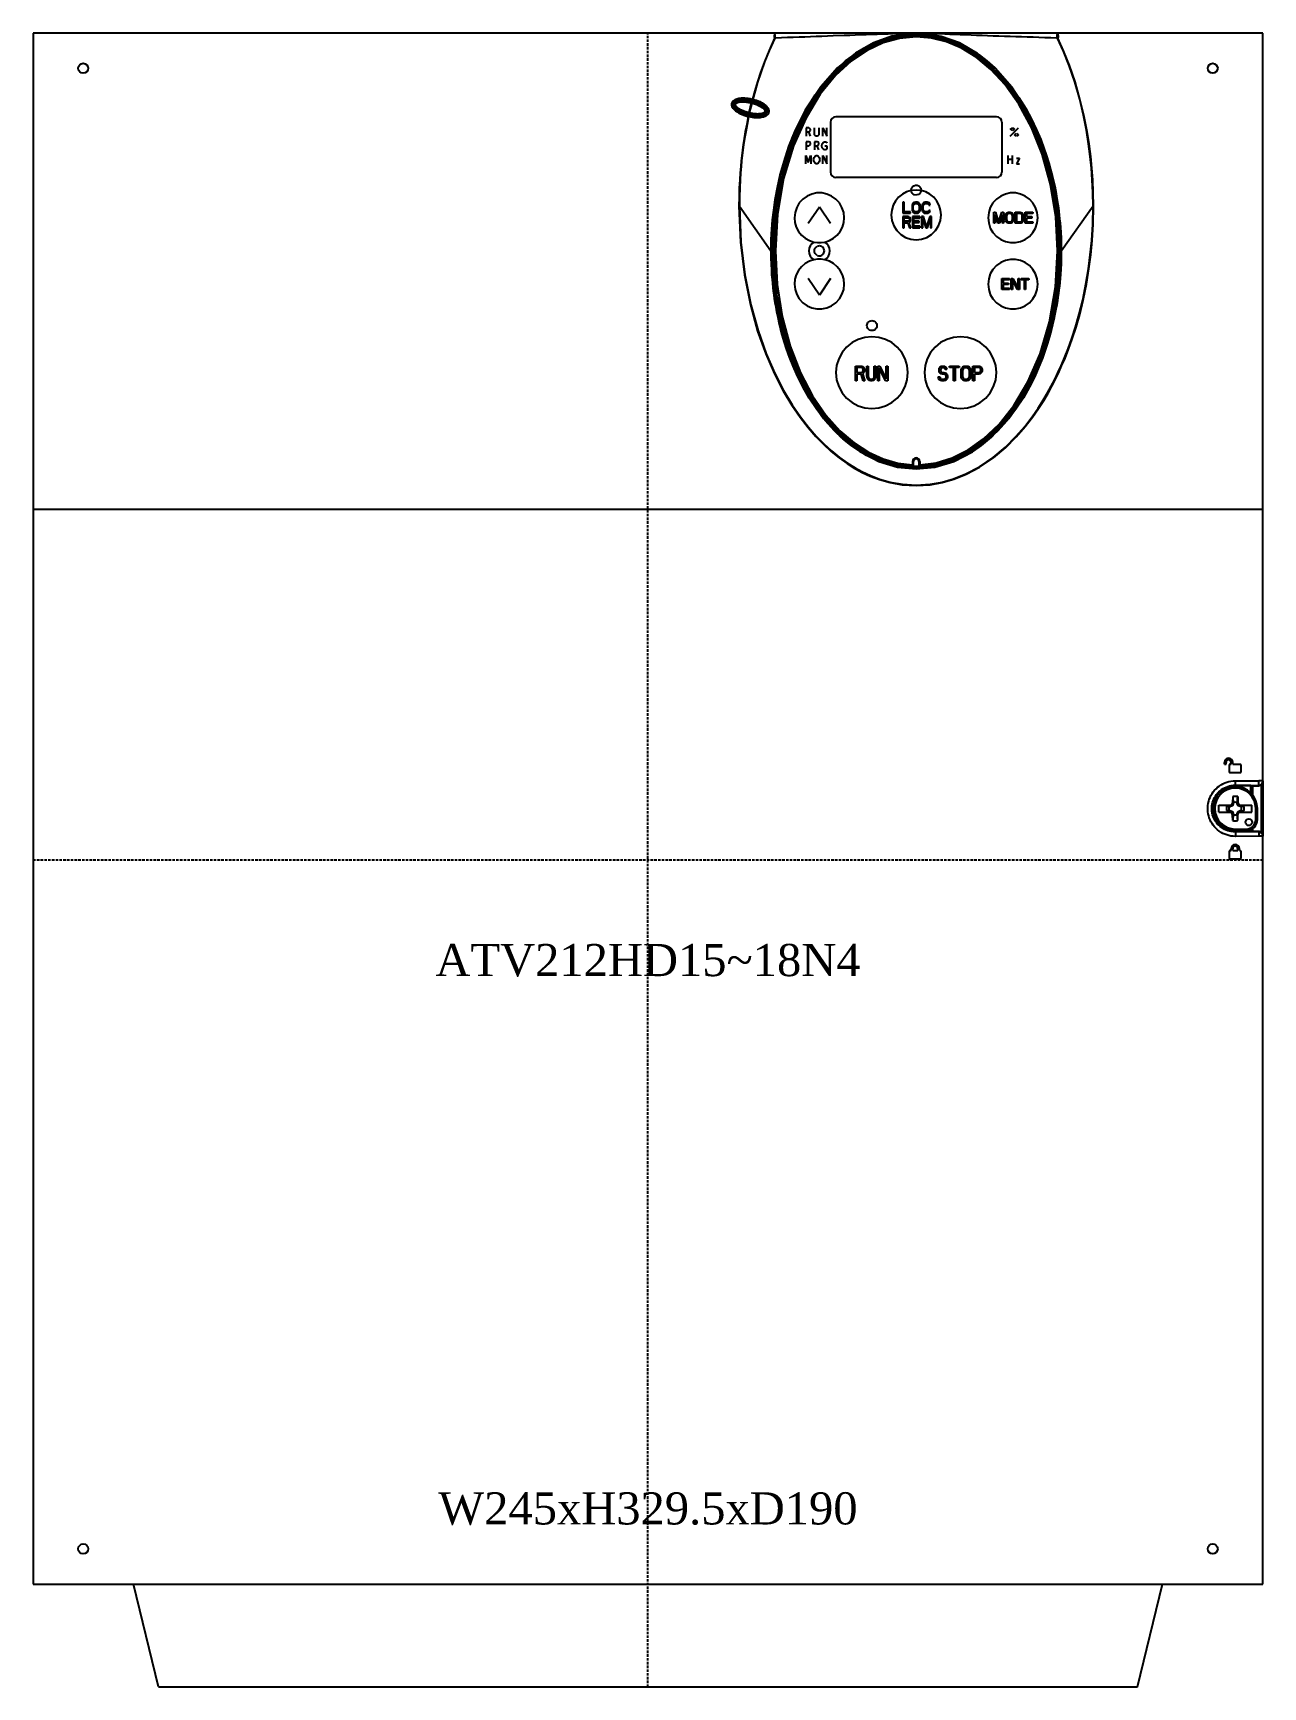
# Model space of a CAD drawing. Extents: x 0 to 245, y 0 to 330.
import ezdxf

# ---------------------------------------------------------------- set-up
doc = ezdxf.new("R2010")
doc.units = 0
doc.linetypes.add('DASHED', pattern=[0.75, 0.5, -0.25])
doc.layers.add('--8N-THT. FIXING HOLE', color=4, linetype='CONTINUOUS')
doc.layers.add('-15N-THT. THIẾT BỊ ĐÓNG MỞ', color=40, linetype='CONTINUOUS')
doc.styles.add('- 04.0', font='times.ttf', dxfattribs={"height": 4})

# ---------------------------------------------------------------- blocks, each defined once
blk = doc.blocks.new('06 - N - SC VSD ATV212HD15~18N4')
at = {"layer": '--8N-THT. FIXING HOLE'}
for centre in [(-112.5, 157.75), (112.5, 157.75), (-112.5, -137.25), (112.5, -137.25)]:
    blk.add_circle(centre, 1, dxfattribs=at)
at = {"layer": '-15N-THT. THIẾT BỊ ĐÓNG MỞ'}
for p, q in [((25.19, 164.77), (25.19, 164.7)), ((25.25, 164.72), (25.19, 164.77)), ((53.02, 164.76), (52.61, 164.75)), ((53.43, 164.77), (53.02, 164.76)), ((53.43, 164.39), (53.43, 164.77)), ((53.91, 164.76), (53.43, 164.77)), ((54.38, 164.74), (53.91, 164.76)), ((81.59, 164.72), (81.64, 164.77)), ((81.64, 164.77), (81.66, 164.7)), ((122.5, 164.75), (-122.5, 164.75)), ((-122.5, 164.75), (-122.5, -144.25)), ((25.21, 163.76), (24.11, 161.31)), ((25.26, 163.73), (24.16, 161.29)), ((25.18, 164.51), (25.17, 164.22)), ((25.17, 164.22), (25.17, 163.89)), ((25.26, 163.9), (25.17, 163.87)), ((25.17, 163.89), (25.19, 163.86)), ((25.19, 164.7), (25.18, 164.51)), ((25.19, 163.86), (25.2, 163.84)), ((25.2, 163.84), (25.21, 163.81)), ((25.21, 163.81), (25.22, 163.78)), ((25.22, 163.78), (25.21, 163.76)), ((25.26, 163.73), (25.21, 163.76)), ((25.3, 164.57), (25.25, 164.72)), ((25.34, 163.86), (25.26, 163.9)), ((25.28, 163.76), (25.26, 163.73)), ((25.32, 163.78), (25.28, 163.76)), ((25.34, 164.35), (25.3, 164.57)), ((25.37, 163.78), (25.32, 163.78)), ((25.36, 164.08), (25.34, 164.35)), ((25.37, 163.78), (25.34, 163.86)), ((25.37, 163.78), (25.36, 164.08)), ((26.58, 163.82), (25.37, 163.78)), ((27.77, 163.86), (26.58, 163.82)), ((28.94, 163.9), (27.77, 163.86)), ((30.11, 163.94), (28.94, 163.9)), ((31.26, 163.98), (30.11, 163.94)), ((32.4, 164.02), (31.26, 163.98)), ((33.53, 164.06), (32.4, 164.02)), ((34.65, 164.1), (33.53, 164.06)), ((35.76, 164.14), (34.65, 164.1)), ((36.87, 164.19), (35.76, 164.14)), ((39.09, 164.27), (36.87, 164.19)), ((40.2, 164.31), (39.09, 164.27)), ((39.37, 159.23), (42.88, 161.72)), ((41.3, 164.35), (40.2, 164.31)), ((42.4, 164.39), (41.3, 164.35)), ((44.91, 162.84), (41.31, 160.77)), ((45.97, 162.72), (42.28, 160.77)), ((42.33, 160.79), (46.03, 162.73)), ((43.49, 164.43), (42.4, 164.39)), ((42.88, 161.72), (46.43, 163.42)), ((43.05, 161.44), (46.55, 163.11)), ((44.57, 164.47), (43.49, 164.43)), ((46.84, 162.8), (43.64, 161.31)), ((45.66, 164.51), (44.57, 164.47)), ((48.56, 164.15), (44.91, 162.84)), ((46.75, 164.55), (45.66, 164.51)), ((49.71, 163.86), (45.97, 162.72)), ((46.03, 162.73), (49.76, 163.85)), ((46.43, 163.42), (49.93, 164.4)), ((46.55, 163.11), (50, 164.07)), ((47.83, 164.58), (46.75, 164.55)), ((50.11, 163.7), (46.84, 162.8)), ((48.86, 164.62), (47.83, 164.58)), ((52.2, 164.73), (48.56, 164.15)), ((49.79, 164.65), (48.86, 164.62)), ((53.43, 164.23), (49.71, 163.86)), ((49.76, 163.85), (53.43, 164.22)), ((50.62, 164.68), (49.79, 164.65)), ((49.93, 164.4), (53.43, 164.72)), ((50, 164.07), (53.43, 164.39)), ((53.43, 164), (50.11, 163.7)), ((51.39, 164.7), (50.62, 164.68)), ((52.2, 164.73), (51.39, 164.7)), ((52.61, 164.75), (52.2, 164.73)), ((53.43, 164.72), (54.97, 164.66)), ((53.43, 164.39), (54.94, 164.33)), ((53.43, 164.23), (53.43, 164.22)), ((57.15, 163.86), (53.43, 164.23)), ((53.43, 164.22), (57.11, 163.85)), ((56.46, 163.75), (53.43, 164)), ((54.86, 164.71), (54.38, 164.74)), ((58.44, 164.11), (54.86, 164.71)), ((55.92, 164.68), (54.86, 164.71)), ((54.94, 164.33), (56.27, 164.17)), ((54.97, 164.66), (56.32, 164.5)), ((56.98, 164.64), (55.92, 164.68)), ((56.27, 164.17), (57.46, 163.96)), ((56.32, 164.5), (57.53, 164.28)), ((59.48, 163), (56.46, 163.75)), ((58.05, 164.59), (56.98, 164.64)), ((57.11, 163.85), (60.83, 162.73)), ((60.89, 162.72), (57.15, 163.86)), ((57.46, 163.96), (58.56, 163.69)), ((57.53, 164.28), (58.65, 164)), ((59.11, 164.55), (58.05, 164.59)), ((62.05, 162.79), (58.44, 164.11)), ((58.56, 163.69), (59.62, 163.36)), ((58.65, 164), (59.72, 163.68)), ((60.14, 164.51), (59.11, 164.55)), ((62.47, 161.73), (59.48, 163)), ((59.62, 163.36), (60.68, 162.98)), ((59.72, 163.68), (60.8, 163.28)), ((62.19, 164.43), (60.14, 164.51)), ((60.68, 162.98), (61.8, 162.5)), ((60.8, 163.28), (61.93, 162.8)), ((60.83, 162.73), (64.53, 160.79)), ((64.58, 160.78), (60.89, 162.72)), ((61.8, 162.5), (63.02, 161.89)), ((61.93, 162.8), (63.17, 162.18)), ((65.65, 160.71), (62.05, 162.79)), ((63.26, 164.39), (62.19, 164.43)), ((65.4, 159.94), (62.47, 161.73)), ((63.02, 161.89), (64.36, 161.11)), ((63.17, 162.18), (64.53, 161.39)), ((64.36, 164.35), (63.26, 164.39)), ((65.45, 164.31), (64.36, 164.35)), ((66.56, 164.27), (65.45, 164.31)), ((67.67, 164.22), (66.56, 164.27)), ((68.79, 164.18), (67.67, 164.22)), ((69.9, 164.14), (68.79, 164.18)), ((71.02, 164.1), (69.9, 164.14)), ((72.14, 164.06), (71.02, 164.1)), ((73.26, 164.03), (72.14, 164.06)), ((74.4, 163.99), (73.26, 164.03)), ((75.55, 163.95), (74.4, 163.99)), ((76.71, 163.92), (75.55, 163.95)), ((77.89, 163.88), (76.71, 163.92)), ((79.08, 163.85), (77.89, 163.88)), ((80.28, 163.81), (79.08, 163.85)), ((81.5, 163.78), (80.28, 163.81)), ((81.5, 164.08), (81.52, 164.35)), ((81.5, 163.78), (81.5, 164.08)), ((81.53, 163.86), (81.5, 163.78)), ((81.5, 163.78), (81.54, 163.78)), ((81.52, 164.35), (81.55, 164.57)), ((81.61, 163.9), (81.53, 163.86)), ((81.54, 163.78), (81.58, 163.76)), ((81.55, 164.57), (81.59, 164.72)), ((81.58, 163.76), (81.61, 163.74)), ((81.7, 163.88), (81.61, 163.9)), ((81.61, 163.74), (81.66, 163.76)), ((82.75, 161.19), (81.61, 163.74)), ((81.66, 163.81), (81.65, 163.79)), ((81.65, 163.79), (81.66, 163.76)), ((81.66, 164.7), (81.68, 164.51)), ((81.67, 163.84), (81.66, 163.81)), ((82.81, 161.21), (81.66, 163.76)), ((81.68, 163.86), (81.67, 163.84)), ((81.68, 164.51), (81.69, 164.22)), ((81.7, 163.89), (81.68, 163.86)), ((81.69, 164.22), (81.7, 163.89)), ((122.5, -144.25), (122.5, 164.75)), ((23.19, 159.03), (22.43, 156.94)), ((23.24, 159.01), (22.48, 156.92)), ((24.11, 161.31), (23.19, 159.03)), ((24.16, 161.29), (23.24, 159.01)), ((36.14, 156.08), (39.37, 159.23)), ((36.38, 155.86), (39.58, 158.98)), ((40.49, 159.19), (37.36, 156.31)), ((41.31, 160.77), (37.77, 157.85)), ((42.28, 160.77), (38.66, 157.95)), ((38.7, 157.97), (42.33, 160.79)), ((39.58, 158.98), (43.05, 161.44)), ((43.64, 161.31), (40.49, 159.19)), ((64.36, 161.11), (65.8, 160.13)), ((64.53, 161.39), (65.99, 160.4)), ((64.53, 160.79), (68.16, 157.98)), ((68.2, 157.96), (64.58, 160.78)), ((68.32, 157.54), (65.4, 159.94)), ((69.17, 157.78), (65.65, 160.71)), ((65.8, 160.13), (67.3, 158.96)), ((65.99, 160.4), (67.51, 159.21)), ((67.3, 158.96), (68.85, 157.57)), ((67.51, 159.21), (69.07, 157.81)), ((83.9, 158.29), (82.75, 161.19)), ((83.95, 158.31), (82.81, 161.21)), ((85.01, 155.02), (83.9, 158.29)), ((85.07, 155.04), (83.95, 158.31)), ((21.79, 155.02), (21.26, 153.25)), ((21.85, 155), (21.32, 153.24)), ((22.43, 156.94), (21.79, 155.02)), ((22.48, 156.92), (21.85, 155)), ((33.33, 152.49), (36.14, 156.08)), ((33.6, 152.31), (36.38, 155.86)), ((37.36, 156.31), (34.33, 152.58)), ((37.77, 157.85), (34.42, 154.07)), ((38.66, 157.95), (35.2, 154.2)), ((35.23, 154.21), (38.7, 157.97)), ((68.16, 157.98), (71.63, 154.23)), ((71.66, 154.21), (68.2, 157.96)), ((71.18, 154.45), (68.32, 157.54)), ((68.85, 157.57), (70.45, 155.91)), ((69.07, 157.81), (70.69, 156.13)), ((72.51, 153.99), (69.17, 157.78)), ((70.45, 155.91), (72.09, 153.92)), ((70.69, 156.13), (72.35, 154.13)), ((86, 151.59), (85.01, 155.02)), ((86.06, 151.6), (85.07, 155.04)), ((17.35, 151.51), (17.5, 151.58)), ((17.5, 151.58), (17.68, 151.65)), ((17.68, 151.65), (17.89, 151.72)), ((17.89, 151.72), (18.11, 151.77)), ((18.11, 151.77), (18.36, 151.81)), ((18.16, 151.55), (18.39, 151.59)), ((18.36, 151.81), (18.62, 151.84)), ((18.39, 151.59), (18.65, 151.62)), ((18.62, 151.84), (18.92, 151.85)), ((18.65, 151.62), (18.93, 151.63)), ((18.92, 151.85), (19.23, 151.85)), ((18.93, 151.63), (19.23, 151.63)), ((19.23, 151.85), (19.58, 151.83)), ((19.23, 151.63), (19.57, 151.61)), ((19.57, 151.61), (19.94, 151.57)), ((19.58, 151.83), (19.96, 151.79)), ((19.96, 151.79), (20.37, 151.72)), ((20.37, 151.72), (20.81, 151.62)), ((20.81, 151.62), (20.79, 151.52)), ((21.26, 153.25), (20.81, 151.62)), ((20.88, 151.61), (20.81, 151.62)), ((20.88, 151.61), (20.84, 151.5)), ((21.32, 153.24), (20.88, 151.61)), ((20.88, 151.61), (21.28, 151.49)), ((31.13, 148.9), (33.33, 152.49)), ((34.42, 154.07), (31.34, 149.38)), ((31.41, 148.75), (33.6, 152.31)), ((34.33, 152.58), (31.49, 147.91)), ((35.2, 154.2), (32.04, 149.53)), ((32.07, 149.54), (35.23, 154.21)), ((73.91, 150.61), (71.18, 154.45)), ((71.63, 154.23), (74.8, 149.55)), ((74.82, 149.54), (71.66, 154.21)), ((72.09, 153.92), (73.63, 151.76)), ((72.35, 154.13), (73.9, 151.95)), ((75.57, 149.3), (72.51, 153.99)), ((73.63, 151.76), (74.98, 149.59)), ((73.9, 151.95), (75.26, 149.75)), ((86.77, 148.38), (86, 151.59)), ((86.83, 148.39), (86.06, 151.6)), ((16.7, 150.62), (16.72, 150.77)), ((16.7, 150.48), (16.7, 150.62)), ((16.71, 150.35), (16.7, 150.48)), ((16.74, 150.22), (16.71, 150.35)), ((16.72, 150.77), (16.77, 150.9)), ((16.72, 150.77), (16.83, 150.74)), ((16.79, 150.09), (16.74, 150.22)), ((16.77, 150.9), (16.83, 151.02)), ((16.85, 149.97), (16.79, 150.09)), ((16.83, 151.02), (16.9, 151.14)), ((16.83, 150.74), (16.91, 150.72)), ((16.92, 149.84), (16.85, 149.97)), ((16.9, 151.14), (16.99, 151.24)), ((16.91, 150.72), (16.94, 150.72)), ((16.92, 150.6), (16.94, 150.72)), ((16.92, 150.49), (16.92, 150.6)), ((16.94, 150.39), (16.92, 150.49)), ((17, 149.72), (16.92, 149.84)), ((16.94, 150.72), (16.98, 150.82)), ((16.99, 150.7), (16.94, 150.72)), ((16.96, 150.28), (16.94, 150.39)), ((17, 150.17), (16.96, 150.28)), ((16.98, 150.82), (17.02, 150.91)), ((16.99, 151.24), (17.1, 151.34)), ((16.99, 150.7), (17.16, 151.01)), ((16.99, 150.36), (16.99, 150.7)), ((17.15, 150), (16.99, 150.36)), ((17.05, 150.07), (17, 150.17)), ((17.1, 149.59), (17, 149.72)), ((17.02, 150.91), (17.08, 151)), ((17.11, 149.96), (17.05, 150.07)), ((17.08, 151), (17.16, 151.09)), ((17.1, 151.34), (17.21, 151.42)), ((17.23, 149.46), (17.1, 149.59)), ((17.19, 149.85), (17.11, 149.96)), ((17.16, 150.66), (17.14, 150.52)), ((17.14, 150.52), (17.16, 150.37)), ((17.14, 150.51), (17.14, 150.5)), ((17.14, 150.5), (17.14, 150.49)), ((17.14, 150.49), (17.14, 150.49)), ((17.14, 150.49), (17.14, 150.48)), ((17.14, 150.48), (17.14, 150.47)), ((17.14, 150.47), (17.14, 150.46)), ((17.14, 150.46), (17.14, 150.45)), ((17.14, 150.45), (17.14, 150.44)), ((17.14, 150.44), (17.14, 150.43)), ((17.14, 150.43), (17.15, 150.42)), ((17.15, 150.42), (17.15, 150.42)), ((17.15, 150.42), (17.15, 150.41)), ((17.15, 150.41), (17.15, 150.4)), ((17.15, 150.4), (17.15, 150.39)), ((17.15, 150.39), (17.15, 150.38)), ((17.15, 150.38), (17.16, 150.37)), ((17.42, 149.66), (17.15, 150)), ((17.16, 151.01), (17.46, 151.25)), ((17.16, 151.09), (17.25, 151.17)), ((17.21, 150.8), (17.16, 150.66)), ((17.16, 150.66), (17.43, 150.6)), ((17.16, 150.37), (17.16, 150.36)), ((17.16, 150.37), (17.16, 150.37)), ((17.16, 150.37), (17.21, 150.21)), ((17.16, 150.36), (17.16, 150.35)), ((17.16, 150.35), (17.16, 150.34)), ((17.16, 150.34), (17.17, 150.33)), ((17.17, 150.33), (17.17, 150.32)), ((17.17, 150.32), (17.17, 150.31)), ((17.17, 150.31), (17.18, 150.3)), ((17.18, 150.3), (17.18, 150.29)), ((17.18, 150.29), (17.18, 150.28)), ((17.18, 150.28), (17.19, 150.27)), ((17.19, 150.27), (17.19, 150.26)), ((17.19, 150.26), (17.19, 150.25)), ((17.19, 150.25), (17.2, 150.24)), ((17.28, 149.74), (17.19, 149.85)), ((17.2, 150.24), (17.2, 150.23)), ((17.2, 150.23), (17.21, 150.22)), ((17.21, 151.42), (17.35, 151.51)), ((17.29, 150.92), (17.21, 150.8)), ((17.22, 150.82), (17.21, 150.81)), ((17.21, 150.81), (17.21, 150.8)), ((17.21, 150.22), (17.21, 150.21)), ((17.21, 150.21), (17.21, 150.21)), ((17.21, 150.21), (17.22, 150.19)), ((17.21, 150.21), (17.3, 150.04)), ((17.23, 150.83), (17.22, 150.83)), ((17.22, 150.83), (17.22, 150.82)), ((17.22, 150.19), (17.22, 150.18)), ((17.22, 150.18), (17.23, 150.17)), ((17.24, 150.85), (17.23, 150.84)), ((17.23, 150.84), (17.23, 150.83)), ((17.23, 150.17), (17.23, 150.16)), ((17.23, 150.16), (17.24, 150.15)), ((17.37, 149.33), (17.23, 149.46)), ((17.25, 150.86), (17.24, 150.86)), ((17.24, 150.86), (17.24, 150.85)), ((17.24, 150.15), (17.25, 150.14)), ((17.25, 151.17), (17.34, 151.24)), ((17.26, 150.88), (17.25, 150.87)), ((17.25, 150.87), (17.25, 150.86)), ((17.25, 150.61), (17.26, 150.62)), ((17.25, 150.6), (17.25, 150.61)), ((17.25, 150.61), (17.25, 150.61)), ((17.25, 150.59), (17.25, 150.6)), ((17.25, 150.58), (17.25, 150.59)), ((17.25, 150.57), (17.25, 150.58)), ((17.25, 150.58), (17.25, 150.58)), ((17.25, 150.56), (17.25, 150.57)), ((17.25, 150.55), (17.25, 150.56)), ((17.25, 150.54), (17.25, 150.55)), ((17.25, 150.53), (17.25, 150.54)), ((17.25, 150.51), (17.25, 150.53)), ((17.25, 150.5), (17.25, 150.51)), ((17.25, 150.48), (17.25, 150.5)), ((17.25, 150.46), (17.25, 150.48)), ((17.25, 150.45), (17.25, 150.46)), ((17.25, 150.43), (17.25, 150.45)), ((17.26, 150.41), (17.25, 150.43)), ((17.25, 150.14), (17.25, 150.13)), ((17.25, 150.13), (17.26, 150.11)), ((17.27, 150.89), (17.26, 150.88)), ((17.26, 150.88), (17.26, 150.88)), ((17.26, 150.65), (17.27, 150.66)), ((17.26, 150.64), (17.26, 150.65)), ((17.26, 150.65), (17.26, 150.65)), ((17.26, 150.63), (17.26, 150.64)), ((17.26, 150.64), (17.26, 150.64)), ((17.26, 150.62), (17.26, 150.63)), ((17.26, 150.63), (17.26, 150.63)), ((17.26, 150.39), (17.26, 150.41)), ((17.27, 150.37), (17.26, 150.39)), ((17.26, 150.11), (17.26, 150.1)), ((17.26, 150.1), (17.27, 150.09)), ((17.28, 150.91), (17.27, 150.9)), ((17.27, 150.9), (17.27, 150.89)), ((17.27, 150.68), (17.28, 150.69)), ((17.27, 150.67), (17.27, 150.68)), ((17.27, 150.66), (17.27, 150.67)), ((17.27, 150.67), (17.27, 150.67)), ((17.28, 150.34), (17.27, 150.37)), ((17.27, 150.09), (17.28, 150.08)), ((17.29, 150.91), (17.28, 150.91)), ((17.28, 150.7), (17.29, 150.71)), ((17.28, 150.69), (17.28, 150.7)), ((17.28, 150.7), (17.28, 150.7)), ((17.28, 150.32), (17.28, 150.34)), ((17.29, 150.29), (17.28, 150.32)), ((17.28, 150.08), (17.29, 150.07)), ((17.39, 149.62), (17.28, 149.74)), ((17.42, 151.04), (17.29, 150.92)), ((17.3, 150.92), (17.29, 150.92)), ((17.29, 150.92), (17.29, 150.91)), ((17.29, 150.73), (17.3, 150.74)), ((17.29, 150.72), (17.29, 150.73)), ((17.29, 150.71), (17.29, 150.72)), ((17.31, 150.26), (17.29, 150.29)), ((17.29, 150.07), (17.29, 150.05)), ((17.29, 150.05), (17.3, 150.04)), ((17.31, 150.94), (17.3, 150.93)), ((17.3, 150.93), (17.3, 150.92)), ((17.3, 150.74), (17.31, 150.76)), ((17.3, 150.04), (17.31, 150.03)), ((17.3, 150.04), (17.43, 149.87)), ((17.3, 150.04), (17.3, 150.04)), ((17.32, 150.95), (17.31, 150.94)), ((17.31, 150.77), (17.32, 150.78)), ((17.31, 150.76), (17.31, 150.77)), ((17.32, 150.23), (17.31, 150.26)), ((17.31, 150.03), (17.32, 150.01)), ((17.33, 150.96), (17.32, 150.95)), ((17.32, 150.95), (17.32, 150.95)), ((17.32, 150.78), (17.33, 150.8)), ((17.34, 150.2), (17.32, 150.23)), ((17.32, 150.01), (17.33, 150)), ((17.34, 150.97), (17.33, 150.96)), ((17.33, 150.8), (17.34, 150.81)), ((17.33, 150), (17.34, 149.99)), ((17.34, 151.24), (17.46, 151.31)), ((17.35, 150.98), (17.34, 150.97)), ((17.34, 150.81), (17.35, 150.83)), ((17.35, 150.17), (17.34, 150.2)), ((17.34, 149.99), (17.35, 149.97)), ((17.36, 150.99), (17.35, 150.98)), ((17.35, 150.98), (17.35, 150.98)), ((17.35, 150.83), (17.37, 150.84)), ((17.38, 150.13), (17.35, 150.17)), ((17.35, 149.97), (17.36, 149.96)), ((17.37, 151), (17.36, 150.99)), ((17.36, 149.96), (17.37, 149.95)), ((17.38, 151.01), (17.37, 151)), ((17.37, 150.84), (17.38, 150.86)), ((17.37, 149.95), (17.38, 149.94)), ((17.53, 149.19), (17.37, 149.33)), ((17.39, 151.01), (17.38, 151.01)), ((17.38, 150.86), (17.4, 150.87)), ((17.4, 150.1), (17.38, 150.13)), ((17.38, 149.94), (17.39, 149.92)), ((17.4, 151.02), (17.39, 151.01)), ((17.39, 149.92), (17.4, 149.91)), ((17.52, 149.49), (17.39, 149.62)), ((17.41, 151.04), (17.4, 151.03)), ((17.4, 151.03), (17.4, 151.02)), ((17.4, 150.87), (17.41, 150.89)), ((17.43, 150.06), (17.4, 150.1)), ((17.4, 149.91), (17.41, 149.9)), ((17.42, 151.04), (17.41, 151.04)), ((17.41, 150.89), (17.43, 150.91)), ((17.41, 149.9), (17.42, 149.88)), ((17.58, 151.15), (17.42, 151.04)), ((17.43, 151.05), (17.42, 151.04)), ((17.42, 151.04), (17.42, 151.04)), ((17.42, 150.59), (17.43, 150.6)), ((17.42, 150.58), (17.42, 150.59)), ((17.42, 150.59), (17.42, 150.59)), ((17.42, 150.59), (17.42, 150.59)), ((17.42, 150.57), (17.42, 150.58)), ((17.42, 150.58), (17.42, 150.58)), ((17.42, 150.56), (17.42, 150.57)), ((17.42, 150.57), (17.42, 150.57)), ((17.42, 150.57), (17.42, 150.57)), ((17.42, 150.55), (17.42, 150.56)), ((17.42, 150.56), (17.42, 150.56)), ((17.42, 150.54), (17.42, 150.55)), ((17.42, 150.55), (17.42, 150.55)), ((17.42, 150.53), (17.42, 150.54)), ((17.42, 150.52), (17.42, 150.53)), ((17.42, 150.53), (17.42, 150.53)), ((17.42, 150.51), (17.42, 150.52)), ((17.42, 150.5), (17.42, 150.51)), ((17.42, 150.49), (17.42, 150.5)), ((17.42, 150.48), (17.42, 150.49)), ((17.43, 150.46), (17.42, 150.48)), ((17.42, 149.88), (17.43, 149.87)), ((17.78, 149.35), (17.42, 149.66)), ((17.44, 151.06), (17.43, 151.05)), ((17.43, 150.91), (17.46, 150.93)), ((17.43, 150.62), (17.43, 150.63)), ((17.43, 150.63), (17.44, 150.63)), ((17.43, 150.61), (17.43, 150.62)), ((17.43, 150.62), (17.43, 150.62)), ((17.43, 150.6), (17.43, 150.61)), ((17.43, 150.61), (17.43, 150.61)), ((17.43, 150.61), (17.43, 150.61)), ((17.43, 150.6), (17.43, 150.6)), ((17.43, 150.6), (17.43, 150.6)), ((17.43, 150.45), (17.43, 150.46)), ((17.43, 150.43), (17.43, 150.45)), ((17.44, 150.42), (17.43, 150.43)), ((17.46, 150.02), (17.43, 150.06)), ((17.43, 149.87), (17.44, 149.86)), ((17.43, 149.87), (17.6, 149.69)), ((17.45, 151.07), (17.44, 151.06)), ((17.44, 150.64), (17.44, 150.65)), ((17.44, 150.65), (17.45, 150.65)), ((17.44, 150.63), (17.44, 150.64)), ((17.44, 150.64), (17.44, 150.64)), ((17.44, 150.63), (17.44, 150.63)), ((17.44, 150.4), (17.44, 150.42)), ((17.45, 150.38), (17.44, 150.4)), ((17.44, 149.86), (17.45, 149.85)), ((17.46, 151.07), (17.45, 151.07)), ((17.45, 150.66), (17.45, 150.67)), ((17.45, 150.67), (17.46, 150.67)), ((17.45, 150.65), (17.45, 150.66)), ((17.46, 150.36), (17.45, 150.38)), ((17.45, 149.85), (17.46, 149.84)), ((17.46, 151.25), (17.86, 151.42)), ((17.46, 151.31), (17.6, 151.38)), ((17.47, 151.08), (17.46, 151.07)), ((17.46, 150.93), (17.48, 150.95)), ((17.46, 150.68), (17.47, 150.69)), ((17.46, 150.67), (17.46, 150.68)), ((17.47, 150.34), (17.46, 150.36)), ((17.49, 149.98), (17.46, 150.02)), ((17.46, 149.84), (17.48, 149.82)), ((17.48, 151.09), (17.47, 151.08)), ((17.47, 150.69), (17.48, 150.7)), ((17.48, 150.31), (17.47, 150.34)), ((17.5, 151.09), (17.48, 151.09)), ((17.48, 150.95), (17.51, 150.97)), ((17.48, 150.7), (17.49, 150.71)), ((17.5, 150.29), (17.48, 150.31)), ((17.48, 149.82), (17.49, 149.81)), ((17.49, 150.71), (17.5, 150.72)), ((17.53, 149.93), (17.49, 149.98)), ((17.49, 149.81), (17.5, 149.79)), ((17.51, 151.1), (17.5, 151.09)), ((17.5, 150.72), (17.51, 150.74)), ((17.51, 150.26), (17.5, 150.29)), ((17.5, 149.79), (17.52, 149.78)), ((17.52, 151.11), (17.51, 151.1)), ((17.51, 150.97), (17.54, 150.99)), ((17.51, 150.74), (17.52, 150.75)), ((17.53, 150.23), (17.51, 150.26)), ((17.53, 151.12), (17.52, 151.11)), ((17.52, 150.75), (17.54, 150.76)), ((17.52, 149.78), (17.53, 149.76)), ((17.68, 149.36), (17.52, 149.49)), ((17.54, 151.12), (17.53, 151.12)), ((17.56, 150.2), (17.53, 150.23)), ((17.57, 149.89), (17.53, 149.93)), ((17.53, 149.76), (17.55, 149.75)), ((17.72, 149.05), (17.53, 149.19)), ((17.55, 151.13), (17.54, 151.12)), ((17.54, 150.99), (17.57, 151.01)), ((17.54, 150.76), (17.55, 150.77)), ((17.57, 151.14), (17.55, 151.13)), ((17.55, 150.77), (17.57, 150.79)), ((17.55, 149.75), (17.56, 149.73)), ((17.58, 150.16), (17.56, 150.2)), ((17.56, 149.73), (17.58, 149.72)), ((17.58, 151.14), (17.57, 151.14)), ((17.57, 151.01), (17.6, 151.03)), ((17.57, 150.79), (17.59, 150.8)), ((17.62, 149.84), (17.57, 149.89)), ((17.78, 151.24), (17.58, 151.15)), ((17.59, 151.15), (17.58, 151.14)), ((17.61, 150.13), (17.58, 150.16)), ((17.58, 149.72), (17.59, 149.71)), ((17.6, 151.16), (17.59, 151.15)), ((17.59, 150.8), (17.61, 150.82)), ((17.59, 149.71), (17.61, 149.69)), ((17.6, 151.38), (17.76, 151.45)), ((17.61, 151.16), (17.6, 151.16)), ((17.6, 151.03), (17.64, 151.05)), ((17.6, 149.69), (17.81, 149.52)), ((17.63, 151.17), (17.61, 151.16)), ((17.61, 150.82), (17.64, 150.84)), ((17.64, 150.09), (17.61, 150.13)), ((17.61, 149.69), (17.63, 149.67)), ((17.67, 149.79), (17.62, 149.84)), ((17.64, 151.18), (17.63, 151.17)), ((17.63, 149.67), (17.64, 149.66)), ((17.66, 151.18), (17.64, 151.18)), ((17.64, 151.05), (17.68, 151.07)), ((17.64, 150.84), (17.67, 150.85)), ((17.68, 150.05), (17.64, 150.09)), ((17.64, 149.66), (17.66, 149.64)), ((17.67, 151.19), (17.66, 151.18)), ((17.66, 149.64), (17.68, 149.63)), ((17.69, 151.2), (17.67, 151.19)), ((17.67, 150.85), (17.7, 150.87)), ((17.73, 149.74), (17.67, 149.79)), ((17.68, 151.07), (17.73, 151.09)), ((17.72, 150.01), (17.68, 150.05)), ((17.68, 149.63), (17.7, 149.61)), ((17.86, 149.23), (17.68, 149.36)), ((17.7, 151.2), (17.69, 151.2)), ((17.72, 151.21), (17.7, 151.2)), ((17.7, 150.87), (17.73, 150.89)), ((17.7, 149.61), (17.72, 149.6)), ((17.73, 151.22), (17.72, 151.21)), ((17.77, 149.96), (17.72, 150.01)), ((17.72, 149.6), (17.74, 149.58)), ((17.94, 148.91), (17.72, 149.05)), ((17.75, 151.22), (17.73, 151.22)), ((17.73, 151.09), (17.78, 151.11)), ((17.73, 150.89), (17.77, 150.9)), ((17.79, 149.68), (17.73, 149.74)), ((17.74, 149.58), (17.76, 149.56)), ((17.77, 151.23), (17.75, 151.22)), ((17.76, 151.45), (17.95, 151.5)), ((17.76, 149.56), (17.78, 149.55)), ((17.78, 151.23), (17.77, 151.23)), ((17.77, 150.9), (17.81, 150.92)), ((17.83, 149.91), (17.77, 149.96)), ((18.01, 151.31), (17.78, 151.24)), ((17.79, 151.24), (17.78, 151.23)), ((17.78, 151.11), (17.83, 151.13)), ((17.78, 149.55), (17.78, 149.54)), ((17.78, 149.54), (17.8, 149.52)), ((18.22, 149.06), (17.78, 149.35)), ((17.81, 151.24), (17.79, 151.24)), ((17.87, 149.62), (17.79, 149.68)), ((17.8, 149.52), (17.82, 149.52)), ((17.82, 151.25), (17.81, 151.24)), ((17.81, 150.92), (17.86, 150.94)), ((17.81, 149.52), (18.06, 149.35)), ((17.84, 151.26), (17.82, 151.25)), ((17.82, 149.52), (17.84, 149.5)), ((17.83, 151.13), (17.89, 151.15)), ((17.89, 149.86), (17.83, 149.91)), ((17.86, 151.26), (17.84, 151.26)), ((17.84, 149.5), (17.86, 149.48)), ((17.86, 151.42), (18.33, 151.53)), ((17.88, 151.27), (17.86, 151.26)), ((17.86, 150.94), (17.91, 150.96)), ((17.86, 149.48), (17.88, 149.46)), ((18.06, 149.1), (17.86, 149.23)), ((17.95, 149.56), (17.87, 149.62)), ((17.9, 151.28), (17.88, 151.27)), ((17.88, 149.46), (17.91, 149.45)), ((17.89, 151.15), (17.95, 151.17)), ((17.95, 149.81), (17.89, 149.86)), ((17.92, 151.28), (17.9, 151.28)), ((17.91, 150.96), (17.97, 150.98)), ((17.91, 149.45), (17.93, 149.43)), ((17.94, 151.29), (17.92, 151.28)), ((17.93, 149.43), (17.96, 149.41)), ((17.96, 151.29), (17.94, 151.29)), ((18.17, 148.77), (17.94, 148.91)), ((17.95, 151.5), (18.16, 151.55)), ((17.95, 151.17), (18.02, 151.19)), ((18.03, 149.75), (17.95, 149.81)), ((18.04, 149.5), (17.95, 149.56)), ((17.98, 151.3), (17.96, 151.29)), ((17.96, 149.41), (17.98, 149.4)), ((17.97, 150.98), (18.03, 150.99)), ((18, 151.31), (17.98, 151.3)), ((17.98, 149.4), (18, 149.38)), ((18.02, 151.31), (18, 151.31)), ((18, 149.38), (18.03, 149.37)), ((18.28, 151.37), (18.01, 151.31)), ((18.04, 151.32), (18.02, 151.31)), ((18.02, 151.19), (18.1, 151.21)), ((18.03, 150.99), (18.1, 151.01)), ((18.12, 149.69), (18.03, 149.75)), ((18.03, 149.37), (18.05, 149.35)), ((18.07, 151.32), (18.04, 151.32)), ((18.15, 149.43), (18.04, 149.5)), ((18.05, 149.35), (18.06, 149.34)), ((18.06, 149.35), (18.34, 149.17)), ((18.06, 149.34), (18.09, 149.32)), ((18.29, 148.96), (18.06, 149.1)), ((18.09, 151.33), (18.07, 151.32)), ((18.11, 151.33), (18.09, 151.33)), ((18.09, 149.32), (18.12, 149.31)), ((18.1, 151.21), (18.18, 151.23)), ((18.1, 151.01), (18.18, 151.03)), ((18.14, 151.34), (18.11, 151.33)), ((18.22, 149.63), (18.12, 149.69)), ((18.12, 149.31), (18.15, 149.29)), ((18.16, 151.34), (18.14, 151.34)), ((18.26, 149.36), (18.15, 149.43)), ((18.15, 149.29), (18.17, 149.27)), ((18.19, 151.35), (18.16, 151.34)), ((18.17, 149.27), (18.2, 149.26)), ((18.44, 148.63), (18.17, 148.77)), ((18.18, 151.23), (18.27, 151.25)), ((18.18, 151.03), (18.26, 151.04)), ((18.21, 151.35), (18.19, 151.35)), ((18.2, 149.26), (18.23, 149.24)), ((18.24, 151.36), (18.21, 151.35)), ((18.33, 149.56), (18.22, 149.63)), ((18.74, 148.8), (18.22, 149.06)), ((18.23, 149.24), (18.26, 149.22)), ((18.26, 151.36), (18.24, 151.36)), ((18.29, 151.37), (18.26, 151.36)), ((18.26, 151.04), (18.36, 151.06)), ((18.4, 149.29), (18.26, 149.36)), ((18.26, 149.22), (18.28, 149.21)), ((18.27, 151.25), (18.37, 151.26)), ((18.58, 151.4), (18.28, 151.37)), ((18.28, 149.21), (18.31, 149.19)), ((18.32, 151.37), (18.29, 151.37)), ((18.55, 148.83), (18.29, 148.96)), ((18.31, 149.19), (18.35, 149.17)), ((18.35, 151.38), (18.32, 151.37)), ((18.33, 151.53), (18.85, 151.58)), ((18.46, 149.49), (18.33, 149.56)), ((18.34, 149.17), (18.68, 149)), ((18.37, 151.38), (18.35, 151.38)), ((18.35, 149.17), (18.38, 149.15)), ((18.36, 151.06), (18.46, 151.07)), ((18.4, 151.38), (18.37, 151.38)), ((18.37, 151.26), (18.48, 151.27)), ((18.38, 149.15), (18.41, 149.13)), ((18.43, 151.39), (18.4, 151.38)), ((18.55, 149.21), (18.4, 149.29)), ((18.41, 149.13), (18.45, 149.12)), ((18.46, 151.39), (18.43, 151.39)), ((18.75, 148.49), (18.44, 148.63)), ((18.45, 149.12), (18.48, 149.1)), ((18.49, 151.39), (18.46, 151.39)), ((18.46, 151.07), (18.57, 151.08)), ((18.6, 149.41), (18.46, 149.49)), ((18.48, 151.27), (18.6, 151.28)), ((18.48, 149.1), (18.51, 149.08)), ((18.52, 151.4), (18.49, 151.39)), ((18.51, 149.08), (18.54, 149.07)), ((18.54, 151.4), (18.52, 151.4)), ((18.57, 151.4), (18.54, 151.4)), ((18.54, 149.07), (18.58, 149.05)), ((18.72, 149.12), (18.55, 149.21)), ((18.84, 148.7), (18.55, 148.83)), ((18.59, 151.4), (18.57, 151.4)), ((18.57, 151.08), (18.69, 151.08)), ((18.92, 151.42), (18.58, 151.4)), ((18.58, 149.05), (18.61, 149.04)), ((18.62, 151.41), (18.59, 151.4)), ((18.6, 151.28), (18.73, 151.29)), ((18.77, 149.33), (18.6, 149.41)), ((18.61, 149.04), (18.64, 149.02)), ((18.65, 151.41), (18.62, 151.41)), ((18.64, 149.02), (18.67, 149)), ((18.69, 151.41), (18.65, 151.41)), ((18.67, 149), (18.72, 148.98)), ((18.68, 149), (19.06, 148.83)), ((18.72, 151.41), (18.69, 151.41)), ((18.69, 151.08), (18.83, 151.09)), ((18.75, 151.42), (18.72, 151.41)), ((18.9, 149.05), (18.72, 149.12)), ((18.72, 148.98), (18.76, 148.97)), ((18.73, 151.29), (18.87, 151.3)), ((19.33, 148.56), (18.74, 148.8)), ((18.78, 151.42), (18.75, 151.42)), ((19.09, 148.36), (18.75, 148.49)), ((18.76, 148.97), (18.8, 148.95)), ((18.94, 149.26), (18.77, 149.33)), ((18.81, 151.42), (18.78, 151.42)), ((18.8, 148.95), (18.83, 148.93)), ((18.85, 151.42), (18.81, 151.42)), ((18.83, 151.09), (18.97, 151.09)), ((18.83, 148.93), (18.87, 148.92)), ((19.17, 148.56), (18.84, 148.7)), ((18.85, 151.58), (19.43, 151.57)), ((18.88, 151.42), (18.85, 151.42)), ((18.87, 151.3), (19.02, 151.3)), ((18.87, 148.92), (18.91, 148.9)), ((18.91, 151.42), (18.88, 151.42)), ((19.06, 148.98), (18.9, 149.05)), ((18.93, 151.42), (18.91, 151.42)), ((18.91, 148.9), (18.94, 148.88)), ((19.29, 151.41), (18.92, 151.42)), ((18.96, 151.42), (18.93, 151.42)), ((19.1, 149.19), (18.94, 149.26)), ((18.94, 148.88), (18.98, 148.87)), ((19, 151.42), (18.96, 151.42)), ((18.97, 151.09), (19.13, 151.08)), ((18.98, 148.87), (19.02, 148.85)), ((19.04, 151.42), (19, 151.42)), ((19.02, 151.3), (19.19, 151.29)), ((19.02, 148.85), (19.06, 148.84)), ((19.07, 151.42), (19.04, 151.42)), ((19.21, 148.92), (19.06, 148.98)), ((19.06, 148.84), (19.12, 148.82)), ((19.06, 148.83), (19.51, 148.67)), ((19.11, 151.42), (19.07, 151.42)), ((19.48, 148.22), (19.09, 148.36)), ((19.24, 149.14), (19.1, 149.19)), ((19.14, 151.42), (19.11, 151.42)), ((19.12, 148.82), (19.16, 148.8)), ((19.13, 151.08), (19.31, 151.07)), ((19.18, 151.42), (19.14, 151.42)), ((19.16, 148.8), (19.2, 148.78)), ((19.55, 148.43), (19.17, 148.56)), ((19.21, 151.42), (19.18, 151.42)), ((19.19, 151.29), (19.37, 151.28)), ((19.2, 148.78), (19.24, 148.77)), ((19.25, 151.42), (19.21, 151.42)), ((19.35, 148.87), (19.21, 148.92)), ((19.38, 149.09), (19.24, 149.14)), ((19.24, 148.77), (19.29, 148.75)), ((19.3, 151.41), (19.25, 151.42)), ((19.71, 151.38), (19.29, 151.41)), ((19.29, 148.75), (19.33, 148.74)), ((19.34, 151.41), (19.3, 151.41)), ((19.31, 151.07), (19.5, 151.06)), ((19.33, 148.74), (19.37, 148.72)), ((19.99, 148.37), (19.33, 148.56)), ((19.38, 151.41), (19.34, 151.41)), ((19.48, 148.83), (19.35, 148.87)), ((19.37, 151.28), (19.56, 151.26)), ((19.37, 148.72), (19.42, 148.71)), ((19.42, 151.41), (19.38, 151.41)), ((19.5, 149.05), (19.38, 149.09)), ((19.46, 151.4), (19.42, 151.41)), ((19.42, 148.71), (19.46, 148.69)), ((19.43, 151.57), (20.06, 151.5)), ((19.5, 151.4), (19.46, 151.4)), ((19.46, 148.69), (19.52, 148.67)), ((19.6, 148.79), (19.48, 148.83)), ((19.54, 151.4), (19.5, 151.4)), ((19.5, 151.06), (19.67, 151.03)), ((19.62, 149.01), (19.5, 149.05)), ((19.51, 148.67), (20.03, 148.53)), ((19.52, 148.67), (19.57, 148.65)), ((19.58, 151.39), (19.54, 151.4)), ((19.98, 148.31), (19.55, 148.43)), ((19.56, 151.26), (19.74, 151.24)), ((19.57, 148.65), (19.62, 148.64)), ((19.62, 151.39), (19.58, 151.39)), ((19.71, 148.76), (19.6, 148.79)), ((19.66, 151.38), (19.62, 151.39)), ((19.72, 148.98), (19.62, 149.01)), ((19.62, 148.64), (19.67, 148.62)), ((19.72, 151.38), (19.66, 151.38)), ((19.67, 151.03), (19.83, 151.01)), ((19.67, 148.62), (19.72, 148.61)), ((20.18, 151.31), (19.71, 151.38)), ((19.81, 148.73), (19.71, 148.76)), ((19.77, 151.37), (19.72, 151.38)), ((19.82, 148.95), (19.72, 148.98)), ((19.72, 148.61), (19.78, 148.59)), ((19.74, 151.24), (19.91, 151.22)), ((19.81, 151.37), (19.77, 151.37)), ((19.78, 148.59), (19.83, 148.58)), ((19.86, 151.36), (19.81, 151.37)), ((19.9, 148.71), (19.81, 148.73)), ((19.91, 148.93), (19.82, 148.95)), ((19.83, 151.01), (19.97, 150.99)), ((19.83, 148.58), (19.88, 148.57)), ((19.9, 151.35), (19.86, 151.36)), ((19.88, 148.57), (19.93, 148.55)), ((19.95, 151.35), (19.9, 151.35)), ((19.99, 148.69), (19.9, 148.71)), ((19.91, 151.22), (20.05, 151.19)), ((19.99, 148.91), (19.91, 148.93)), ((19.93, 148.55), (19.98, 148.54)), ((19.94, 151.57), (20.33, 151.5)), ((19.99, 151.34), (19.95, 151.35)), ((19.95, 148.21), (19.97, 148.28)), ((19.97, 150.99), (20.09, 150.96)), ((19.97, 148.28), (19.98, 148.31)), ((19.98, 148.54), (20.03, 148.53)), ((19.99, 148.37), (19.98, 148.31)), ((20.03, 148.3), (19.98, 148.31)), ((20.04, 151.33), (19.99, 151.34)), ((20.07, 148.89), (19.99, 148.91)), ((20.07, 148.67), (19.99, 148.69)), ((20.67, 148.23), (19.99, 148.37)), ((20.02, 148.27), (20.03, 148.3)), ((20.03, 148.53), (20.07, 148.67)), ((20.03, 148.53), (20.08, 148.51)), ((20.03, 148.53), (20.56, 148.41)), ((20.43, 148.22), (20.03, 148.3)), ((20.05, 148.26), (20.03, 148.3)), ((20.08, 151.33), (20.04, 151.33)), ((20.05, 151.19), (20.18, 151.17)), ((20.05, 148.77), (20.06, 148.83)), ((20.05, 148.72), (20.05, 148.77)), ((20.05, 148.68), (20.05, 148.72)), ((20.07, 148.67), (20.05, 148.68)), ((20.06, 151.5), (20.74, 151.36)), ((20.06, 148.83), (20.07, 148.89)), ((20.56, 150.86), (20.07, 148.89)), ((20.17, 148.87), (20.07, 148.89)), ((20.07, 148.67), (20.08, 148.68)), ((20.08, 148.66), (20.07, 148.67)), ((20.13, 151.32), (20.08, 151.33)), ((20.08, 148.68), (20.1, 148.7)), ((20.13, 148.65), (20.08, 148.66)), ((20.08, 148.51), (20.13, 148.5)), ((20.09, 150.96), (20.21, 150.94)), ((20.1, 148.7), (20.13, 148.75)), ((20.17, 151.31), (20.13, 151.32)), ((20.13, 148.75), (20.15, 148.8)), ((20.18, 148.64), (20.13, 148.65)), ((20.13, 148.5), (20.18, 148.49)), ((20.15, 148.8), (20.17, 148.87)), ((20.19, 151.31), (20.17, 151.31)), ((20.66, 150.83), (20.17, 148.87)), ((20.18, 148.86), (20.17, 148.87)), ((20.7, 151.2), (20.18, 151.31)), ((20.18, 151.17), (20.3, 151.15)), ((20.23, 148.85), (20.18, 148.86)), ((20.2, 148.63), (20.18, 148.64)), ((20.18, 148.49), (20.24, 148.48)), ((20.24, 151.3), (20.19, 151.31)), ((20.23, 148.62), (20.2, 148.63)), ((20.21, 150.94), (20.31, 150.92)), ((20.27, 148.84), (20.23, 148.85)), ((20.27, 148.62), (20.23, 148.62)), ((20.29, 151.29), (20.24, 151.3)), ((20.24, 148.48), (20.29, 148.47)), ((20.3, 148.83), (20.27, 148.84)), ((20.3, 148.61), (20.27, 148.62)), ((20.34, 151.28), (20.29, 151.29)), ((20.29, 148.47), (20.34, 148.46)), ((20.3, 151.15), (20.4, 151.12)), ((20.33, 148.83), (20.3, 148.83)), ((20.34, 148.6), (20.3, 148.61)), ((20.31, 150.92), (20.4, 150.9)), ((20.33, 151.5), (20.77, 151.41)), ((20.36, 148.82), (20.33, 148.83)), ((20.39, 151.27), (20.34, 151.28)), ((20.38, 148.59), (20.34, 148.6)), ((20.34, 148.46), (20.39, 148.44)), ((20.4, 148.81), (20.36, 148.82)), ((20.43, 148.58), (20.38, 148.59)), ((20.45, 151.26), (20.39, 151.27)), ((20.39, 148.44), (20.44, 148.43)), ((20.4, 151.12), (20.5, 151.1)), ((20.4, 150.9), (20.48, 150.88)), ((20.43, 148.8), (20.4, 148.81)), ((20.47, 148.79), (20.43, 148.8)), ((20.47, 148.57), (20.43, 148.58)), ((20.44, 148.43), (20.5, 148.42)), ((20.5, 151.25), (20.45, 151.26)), ((20.52, 148.78), (20.47, 148.79)), ((20.53, 148.56), (20.47, 148.57)), ((20.48, 150.88), (20.56, 150.86)), ((20.55, 151.24), (20.5, 151.25)), ((20.5, 151.1), (20.58, 151.08)), ((20.5, 148.42), (20.55, 148.42)), ((20.56, 148.78), (20.52, 148.78)), ((20.59, 148.55), (20.53, 148.56)), ((20.6, 151.22), (20.55, 151.24)), ((20.55, 148.42), (20.61, 148.4)), ((20.58, 150.92), (20.56, 150.86)), ((20.56, 150.86), (20.66, 150.83)), ((20.62, 148.76), (20.56, 148.78)), ((20.56, 148.41), (21.03, 148.35)), ((20.58, 151.08), (20.66, 151.06)), ((20.6, 150.98), (20.58, 150.92)), ((20.65, 148.54), (20.59, 148.55)), ((20.65, 151.21), (20.6, 151.22)), ((20.62, 151.02), (20.6, 150.98)), ((20.61, 148.4), (20.66, 148.4)), ((20.64, 151.05), (20.62, 151.02)), ((20.67, 148.75), (20.62, 148.76)), ((20.66, 151.06), (20.64, 151.05)), ((20.7, 151.2), (20.65, 151.21)), ((20.72, 148.53), (20.65, 148.54)), ((20.7, 151.2), (20.66, 151.06)), ((20.66, 151.06), (20.7, 151.05)), ((20.66, 151.06), (20.67, 151.04)), ((20.67, 150.9), (20.66, 150.83)), ((20.66, 150.83), (20.7, 150.82)), ((20.66, 148.4), (20.7, 148.39)), ((20.67, 151.04), (20.68, 151.01)), ((20.68, 150.96), (20.67, 150.9)), ((20.73, 148.74), (20.67, 148.75)), ((20.68, 151.01), (20.68, 150.96)), ((20.75, 151.19), (20.7, 151.2)), ((21.21, 151.06), (20.7, 151.2)), ((20.7, 151.05), (20.75, 151.04)), ((20.7, 150.82), (20.74, 150.81)), ((20.7, 148.39), (20.75, 148.38)), ((20.8, 148.51), (20.72, 148.53)), ((20.8, 148.73), (20.73, 148.74)), ((20.74, 151.36), (20.75, 151.41)), ((20.74, 151.36), (21.4, 151.16)), ((20.74, 150.81), (20.77, 150.81)), ((20.8, 151.17), (20.75, 151.19)), ((20.75, 151.04), (20.77, 151.03)), ((20.75, 148.38), (20.79, 148.38)), ((20.79, 151.52), (20.77, 151.44)), ((20.77, 151.44), (20.77, 151.41)), ((20.8, 151.43), (20.77, 151.41)), ((20.77, 151.41), (21.16, 151.3)), ((20.77, 151.03), (20.8, 151.02)), ((20.77, 150.81), (20.79, 150.8)), ((20.79, 150.8), (20.82, 150.79)), ((20.79, 148.38), (20.84, 148.37)), ((20.84, 151.5), (20.8, 151.43)), ((20.85, 151.16), (20.8, 151.17)), ((20.8, 151.02), (20.83, 151.02)), ((20.88, 148.72), (20.8, 148.73)), ((20.88, 148.5), (20.8, 148.51)), ((20.82, 150.79), (20.86, 150.78)), ((20.83, 151.02), (20.87, 151.01)), ((20.84, 148.37), (20.88, 148.36)), ((20.9, 151.15), (20.85, 151.16)), ((20.86, 150.78), (20.89, 150.77)), ((20.87, 151.01), (20.9, 151)), ((20.96, 148.71), (20.88, 148.72)), ((20.97, 148.49), (20.88, 148.5)), ((20.88, 148.36), (20.93, 148.36)), ((20.89, 150.77), (20.93, 150.76)), ((20.95, 151.13), (20.9, 151.15)), ((20.9, 151), (20.94, 150.99)), ((20.93, 150.76), (20.97, 150.75)), ((20.93, 148.36), (20.97, 148.35)), ((20.94, 150.99), (20.98, 150.98)), ((21, 151.12), (20.95, 151.13)), ((21.05, 148.69), (20.96, 148.71)), ((20.97, 150.75), (21.01, 150.74)), ((21.08, 148.47), (20.97, 148.49)), ((20.97, 148.35), (21.02, 148.35)), ((20.98, 150.98), (21.03, 150.96)), ((21.05, 151.1), (21, 151.12)), ((21.01, 150.74), (21.06, 150.73)), ((21.02, 148.35), (21.08, 148.34)), ((21.03, 150.96), (21.07, 150.95)), ((21.03, 148.35), (21.45, 148.31)), ((21.1, 151.09), (21.05, 151.1)), ((21.15, 148.68), (21.05, 148.69)), ((21.06, 150.73), (21.11, 150.71)), ((21.07, 150.95), (21.12, 150.93)), ((21.2, 148.46), (21.08, 148.47)), ((21.08, 148.34), (21.12, 148.34)), ((21.15, 151.07), (21.1, 151.09)), ((21.11, 150.71), (21.16, 150.7)), ((21.12, 150.93), (21.18, 150.92)), ((21.12, 148.34), (21.16, 148.33)), ((21.2, 151.06), (21.15, 151.07)), ((21.26, 148.67), (21.15, 148.68)), ((21.16, 151.3), (21.51, 151.18)), ((21.16, 150.7), (21.22, 150.68)), ((21.16, 148.33), (21.2, 148.33)), ((21.18, 150.92), (21.24, 150.9)), ((21.22, 151.05), (21.2, 151.06)), ((21.33, 148.45), (21.2, 148.46)), ((21.2, 148.33), (21.24, 148.33)), ((21.65, 150.9), (21.21, 151.06)), ((21.26, 151.04), (21.22, 151.05)), ((21.22, 150.68), (21.28, 150.66)), ((21.24, 150.9), (21.31, 150.88)), ((21.24, 148.33), (21.28, 148.32)), ((21.3, 151.02), (21.26, 151.04)), ((21.39, 148.66), (21.26, 148.67)), ((21.28, 151.49), (21.63, 151.37)), ((21.28, 150.66), (21.35, 150.63)), ((21.28, 148.32), (21.32, 148.32)), ((21.34, 151.01), (21.3, 151.02)), ((21.31, 150.88), (21.38, 150.85)), ((21.32, 148.32), (21.36, 148.32)), ((21.48, 148.44), (21.33, 148.45)), ((21.39, 150.99), (21.34, 151.01)), ((21.35, 150.63), (21.42, 150.61)), ((21.36, 148.32), (21.4, 148.31)), ((21.38, 150.85), (21.45, 150.83)), ((21.43, 150.98), (21.39, 150.99)), ((21.53, 148.65), (21.39, 148.66)), ((21.4, 151.16), (21.99, 150.93)), ((21.4, 148.31), (21.44, 148.31)), ((21.42, 150.61), (21.5, 150.58)), ((21.47, 150.96), (21.43, 150.98)), ((21.44, 148.31), (21.49, 148.31)), ((21.45, 150.83), (21.54, 150.8)), ((21.45, 148.31), (21.82, 148.31)), ((21.51, 150.95), (21.47, 150.96)), ((21.64, 148.43), (21.48, 148.44)), ((21.49, 148.31), (21.53, 148.31)), ((21.5, 150.58), (21.59, 150.55)), ((21.51, 151.18), (21.82, 151.06)), ((21.56, 150.93), (21.51, 150.95)), ((21.69, 148.64), (21.53, 148.65)), ((21.53, 148.31), (21.56, 148.31)), ((21.54, 150.8), (21.63, 150.76)), ((21.6, 150.92), (21.56, 150.93)), ((21.56, 148.31), (21.6, 148.31)), ((21.59, 150.55), (21.68, 150.51)), ((21.64, 150.9), (21.6, 150.92)), ((21.6, 148.31), (21.63, 148.31)), ((21.63, 151.37), (21.96, 151.24)), ((21.63, 150.76), (21.72, 150.73)), ((21.63, 148.31), (21.67, 148.31)), ((21.7, 150.88), (21.64, 150.9)), ((21.8, 148.43), (21.64, 148.43)), ((22.04, 150.73), (21.65, 150.9)), ((21.67, 148.31), (21.71, 148.3)), ((21.68, 150.51), (21.79, 150.47)), ((21.84, 148.64), (21.69, 148.64)), ((21.73, 150.86), (21.7, 150.88)), ((21.71, 148.3), (21.74, 148.3)), ((21.72, 150.73), (21.83, 150.68)), ((21.77, 150.85), (21.73, 150.86)), ((21.74, 148.3), (21.78, 148.31)), ((21.81, 150.83), (21.77, 150.85)), ((21.78, 148.31), (21.82, 148.31)), ((21.79, 150.47), (21.89, 150.42)), ((21.95, 148.43), (21.8, 148.43)), ((21.84, 150.82), (21.81, 150.83)), ((21.82, 151.06), (22.1, 150.93)), ((21.82, 148.31), (22.16, 148.32)), ((21.82, 148.31), (21.86, 148.31)), ((21.83, 150.68), (21.94, 150.63)), ((21.88, 150.8), (21.84, 150.82)), ((21.98, 148.64), (21.84, 148.64)), ((21.86, 148.31), (21.89, 148.31)), ((21.92, 150.78), (21.88, 150.8)), ((21.89, 150.42), (22.01, 150.37)), ((21.89, 148.31), (21.93, 148.31)), ((21.95, 150.77), (21.92, 150.78)), ((21.93, 148.31), (21.96, 148.31)), ((21.94, 150.63), (22.06, 150.58)), ((21.99, 150.75), (21.95, 150.77)), ((22.08, 148.44), (21.95, 148.43)), ((21.96, 151.24), (22.25, 151.11)), ((21.96, 148.31), (21.99, 148.31)), ((22.11, 148.65), (21.98, 148.64)), ((21.99, 150.93), (22.5, 150.67)), ((22.03, 150.73), (21.99, 150.75)), ((21.99, 148.31), (22.02, 148.31)), ((22.01, 150.37), (22.14, 150.3)), ((22.02, 148.31), (22.05, 148.32)), ((22.08, 150.71), (22.03, 150.73)), ((22.37, 150.56), (22.04, 150.73)), ((22.05, 148.32), (22.09, 148.32)), ((22.06, 150.58), (22.2, 150.51)), ((22.11, 150.7), (22.08, 150.71)), ((22.2, 148.45), (22.08, 148.44)), ((22.09, 148.32), (22.12, 148.32)), ((22.1, 150.93), (22.35, 150.8)), ((22.14, 150.68), (22.11, 150.7)), ((22.23, 148.65), (22.11, 148.65)), ((22.12, 148.32), (22.15, 148.32)), ((22.17, 150.66), (22.14, 150.68)), ((22.14, 150.3), (22.28, 150.23)), ((22.15, 148.32), (22.17, 148.32)), ((22.16, 148.32), (22.46, 148.36)), ((22.2, 150.65), (22.17, 150.66)), ((22.17, 148.32), (22.19, 148.33)), ((22.19, 148.33), (22.22, 148.33)), ((22.24, 150.63), (22.2, 150.65)), ((22.2, 150.51), (22.34, 150.44)), ((22.32, 148.46), (22.2, 148.45)), ((22.22, 148.33), (22.25, 148.33)), ((22.33, 148.67), (22.23, 148.65)), ((22.27, 150.61), (22.24, 150.63)), ((22.25, 151.11), (22.51, 150.98)), ((22.25, 148.33), (22.28, 148.34)), ((22.3, 150.6), (22.27, 150.61)), ((22.28, 150.23), (22.41, 150.16)), ((22.28, 148.34), (22.31, 148.34)), ((22.33, 150.58), (22.3, 150.6)), ((22.31, 148.34), (22.34, 148.34)), ((22.42, 148.47), (22.32, 148.46)), ((22.36, 150.56), (22.33, 150.58)), ((22.43, 148.68), (22.33, 148.67)), ((22.34, 150.44), (22.48, 150.36)), ((22.34, 148.34), (22.37, 148.35)), ((22.35, 150.8), (22.57, 150.68)), ((22.38, 150.56), (22.36, 150.56)), ((22.66, 150.39), (22.37, 150.56)), ((22.37, 148.35), (22.39, 148.35)), ((22.41, 150.54), (22.38, 150.56)), ((22.39, 148.35), (22.42, 148.36)), ((22.87, 148.3), (22.4, 148.2)), ((22.43, 150.52), (22.41, 150.54)), ((22.41, 150.16), (22.53, 150.09)), ((22.51, 148.49), (22.42, 148.47)), ((22.42, 148.36), (22.45, 148.36)), ((22.46, 150.51), (22.43, 150.52)), ((22.52, 148.69), (22.43, 148.68)), ((22.45, 148.36), (22.48, 148.36)), ((22.49, 150.49), (22.46, 150.51)), ((22.46, 148.36), (22.72, 148.42)), ((22.48, 150.36), (22.6, 150.28)), ((22.48, 148.36), (22.5, 148.37)), ((22.52, 150.48), (22.49, 150.49)), ((22.5, 150.67), (22.94, 150.38)), ((22.5, 148.37), (22.53, 148.37)), ((22.51, 150.98), (22.74, 150.85)), ((22.6, 148.51), (22.51, 148.49)), ((22.54, 150.46), (22.52, 150.48)), ((22.6, 148.71), (22.52, 148.69)), ((22.53, 150.09), (22.63, 150.02)), ((22.53, 148.37), (22.55, 148.38)), ((22.57, 150.44), (22.54, 150.46)), ((22.55, 148.38), (22.58, 148.38)), ((22.57, 150.68), (22.77, 150.55)), ((22.6, 150.43), (22.57, 150.44)), ((22.58, 148.38), (22.6, 148.39)), ((22.63, 150.41), (22.6, 150.43)), ((22.6, 150.28), (22.71, 150.21)), ((22.67, 148.73), (22.6, 148.71)), ((22.68, 148.53), (22.6, 148.51)), ((22.6, 148.39), (22.62, 148.39)), ((22.62, 148.39), (22.65, 148.4)), ((22.65, 150.39), (22.63, 150.41)), ((22.63, 150.02), (22.72, 149.96)), ((22.67, 150.38), (22.65, 150.39)), ((22.65, 148.4), (22.67, 148.41)), ((22.91, 150.21), (22.66, 150.39)), ((22.69, 150.37), (22.67, 150.38)), ((22.74, 148.74), (22.67, 148.73)), ((22.67, 148.41), (22.69, 148.41)), ((22.75, 148.55), (22.68, 148.53)), ((22.72, 150.35), (22.69, 150.37)), ((22.69, 148.41), (22.72, 148.42)), ((22.71, 150.21), (22.8, 150.15)), ((22.74, 150.33), (22.72, 150.35)), ((22.72, 149.96), (22.79, 149.9)), ((22.72, 148.42), (22.95, 148.49)), ((22.72, 148.42), (22.74, 148.42)), ((22.74, 150.85), (22.95, 150.72)), ((22.76, 150.32), (22.74, 150.33)), ((22.8, 148.76), (22.74, 148.74)), ((22.74, 148.42), (22.76, 148.43)), ((22.82, 148.57), (22.75, 148.55)), ((22.79, 150.3), (22.76, 150.32)), ((22.76, 148.43), (22.78, 148.43)), ((22.77, 150.55), (22.95, 150.43)), ((22.78, 148.43), (22.8, 148.44)), ((22.81, 150.29), (22.79, 150.3)), ((22.79, 149.9), (22.86, 149.85)), ((22.8, 150.15), (22.89, 150.08)), ((22.85, 148.78), (22.8, 148.76)), ((22.8, 148.44), (22.82, 148.45)), ((22.83, 150.27), (22.81, 150.29)), ((22.88, 148.59), (22.82, 148.57)), ((22.82, 148.45), (22.84, 148.45)), ((22.86, 150.25), (22.83, 150.27)), ((22.84, 148.45), (22.86, 148.46)), ((22.9, 148.8), (22.85, 148.78)), ((22.88, 150.23), (22.86, 150.25)), ((22.86, 149.85), (22.92, 149.79)), ((22.86, 148.46), (22.88, 148.46)), ((23.02, 148.32), (22.86, 148.26)), ((23.26, 148.47), (22.87, 148.3)), ((22.9, 150.22), (22.88, 150.23)), ((22.94, 148.61), (22.88, 148.59)), ((22.88, 148.46), (22.89, 148.47)), ((22.89, 150.08), (22.96, 150.02)), ((22.89, 148.47), (22.91, 148.48)), ((22.92, 150.21), (22.9, 150.22)), ((22.95, 148.82), (22.9, 148.8)), ((23.12, 150.04), (22.91, 150.21)), ((22.91, 148.48), (22.93, 148.48)), ((22.94, 150.19), (22.92, 150.21)), ((22.92, 149.79), (22.98, 149.75)), ((22.93, 148.48), (22.95, 148.49)), ((22.94, 150.38), (23.31, 150.07)), ((22.96, 150.17), (22.94, 150.19)), ((22.94, 150.19), (22.94, 150.19)), ((22.99, 148.63), (22.94, 148.61)), ((22.95, 150.72), (23.13, 150.59)), ((22.95, 150.43), (23.11, 150.3)), ((22.99, 148.83), (22.95, 148.82)), ((22.95, 148.49), (23.15, 148.58)), ((22.95, 148.49), (22.96, 148.49)), ((22.98, 150.15), (22.96, 150.17)), ((22.96, 150.02), (23.02, 149.97)), ((22.96, 148.49), (22.97, 148.5)), ((22.97, 148.5), (22.99, 148.51)), ((23, 150.14), (22.98, 150.15)), ((22.98, 149.75), (23.02, 149.7)), ((23.02, 148.85), (22.99, 148.83)), ((23.03, 148.65), (22.99, 148.63)), ((22.99, 148.51), (23, 148.51)), ((23.02, 150.12), (23, 150.14)), ((23, 148.51), (23.02, 148.52)), ((23.04, 150.11), (23.02, 150.12)), ((23.02, 149.97), (23.08, 149.91)), ((23.02, 149.7), (23.06, 149.66)), ((23.05, 148.87), (23.02, 148.85)), ((23.02, 148.52), (23.03, 148.53)), ((23.17, 148.38), (23.02, 148.32)), ((23.08, 148.67), (23.03, 148.65)), ((23.03, 148.53), (23.05, 148.53)), ((23.06, 150.09), (23.04, 150.11)), ((23.08, 148.89), (23.05, 148.87)), ((23.05, 148.53), (23.06, 148.54)), ((23.08, 150.07), (23.06, 150.09)), ((23.06, 149.66), (23.1, 149.62)), ((23.06, 148.54), (23.08, 148.55)), ((23.09, 150.06), (23.08, 150.07)), ((23.08, 149.91), (23.13, 149.86)), ((23.11, 148.9), (23.08, 148.89)), ((23.12, 148.69), (23.08, 148.67)), ((23.08, 148.55), (23.09, 148.55)), ((23.11, 150.04), (23.09, 150.06)), ((23.09, 148.55), (23.11, 148.56)), ((23.1, 149.62), (23.13, 149.58)), ((23.11, 150.3), (23.25, 150.18)), ((23.13, 150.03), (23.11, 150.04)), ((23.13, 148.92), (23.11, 148.9)), ((23.11, 148.56), (23.12, 148.57)), ((23.29, 149.86), (23.12, 150.04)), ((23.15, 148.71), (23.12, 148.69)), ((23.12, 148.57), (23.13, 148.57)), ((23.13, 150.59), (23.3, 150.46)), ((23.14, 150.01), (23.13, 150.03)), ((23.13, 149.86), (23.18, 149.82)), ((23.13, 149.58), (23.16, 149.55)), ((23.15, 148.93), (23.13, 148.92)), ((23.13, 148.57), (23.15, 148.58)), ((23.16, 150), (23.14, 150.01)), ((23.17, 148.95), (23.15, 148.93)), ((23.18, 148.73), (23.15, 148.71)), ((23.15, 148.58), (23.31, 148.69)), ((23.15, 148.58), (23.16, 148.59)), ((23.15, 148.58), (23.15, 148.58)), ((23.17, 149.98), (23.16, 150)), ((23.16, 149.55), (23.18, 149.51)), ((23.16, 148.59), (23.18, 148.6)), ((23.19, 149.97), (23.17, 149.98)), ((23.19, 148.96), (23.17, 148.95)), ((23.29, 148.44), (23.17, 148.38)), ((23.18, 149.82), (23.22, 149.77)), ((23.18, 149.51), (23.2, 149.48)), ((23.21, 148.75), (23.18, 148.73)), ((23.18, 148.6), (23.19, 148.61)), ((23.2, 149.95), (23.19, 149.97)), ((23.2, 148.98), (23.19, 148.96)), ((23.19, 148.61), (23.2, 148.61)), ((23.22, 149.94), (23.2, 149.95)), ((23.2, 149.48), (23.22, 149.45)), ((23.22, 148.99), (23.2, 148.98)), ((23.2, 148.61), (23.21, 148.62)), ((23.24, 148.77), (23.21, 148.75)), ((23.21, 148.62), (23.22, 148.63)), ((23.23, 149.93), (23.22, 149.94)), ((23.22, 149.77), (23.26, 149.73)), ((23.22, 149.45), (23.24, 149.43)), ((23.23, 149), (23.22, 148.99)), ((23.22, 148.63), (23.24, 148.63)), ((23.25, 149.91), (23.23, 149.93)), ((23.24, 149.01), (23.23, 149)), ((23.24, 149.43), (23.25, 149.4)), ((23.25, 149.02), (23.24, 149.01)), ((23.27, 148.79), (23.24, 148.77)), ((23.24, 148.63), (23.25, 148.64)), ((23.25, 150.18), (23.36, 150.06)), ((23.26, 149.9), (23.25, 149.91)), ((23.25, 149.4), (23.26, 149.38)), ((23.26, 149.03), (23.25, 149.02)), ((23.25, 148.64), (23.26, 148.65)), ((23.27, 149.88), (23.26, 149.9)), ((23.26, 149.73), (23.29, 149.69)), ((23.26, 149.38), (23.27, 149.35)), ((23.27, 149.05), (23.26, 149.04)), ((23.26, 149.04), (23.26, 149.03)), ((23.57, 148.72), (23.26, 148.47)), ((23.26, 148.65), (23.27, 148.66)), ((23.28, 149.87), (23.27, 149.88)), ((23.27, 149.35), (23.28, 149.33)), ((23.28, 149.06), (23.27, 149.06)), ((23.27, 149.06), (23.27, 149.05)), ((23.29, 148.81), (23.27, 148.79)), ((23.27, 148.66), (23.28, 148.66)), ((23.29, 149.86), (23.28, 149.87)), ((23.28, 149.33), (23.29, 149.31)), ((23.29, 149.08), (23.28, 149.08)), ((23.28, 149.08), (23.28, 149.07)), ((23.28, 149.07), (23.28, 149.06)), ((23.28, 148.66), (23.29, 148.67)), ((23.3, 149.85), (23.29, 149.86)), ((23.42, 149.69), (23.29, 149.86)), ((23.29, 149.69), (23.32, 149.65)), ((23.29, 149.31), (23.29, 149.3)), ((23.29, 149.3), (23.3, 149.28)), ((23.3, 149.11), (23.29, 149.1)), ((23.29, 149.1), (23.29, 149.1)), ((23.29, 149.1), (23.29, 149.1)), ((23.29, 149.1), (23.29, 149.09)), ((23.29, 149.09), (23.29, 149.09)), ((23.29, 149.09), (23.29, 149.08)), ((23.31, 148.83), (23.29, 148.81)), ((23.29, 148.67), (23.3, 148.68)), ((23.4, 148.51), (23.29, 148.44)), ((23.3, 150.46), (23.45, 150.33)), ((23.31, 149.84), (23.3, 149.85)), ((23.3, 149.28), (23.3, 149.27)), ((23.3, 149.27), (23.3, 149.25)), ((23.3, 149.25), (23.31, 149.24)), ((23.31, 149.14), (23.3, 149.14)), ((23.3, 149.14), (23.3, 149.13)), ((23.57, 149.06), (23.3, 149.13)), ((23.3, 149.13), (23.3, 149.13)), ((23.3, 149.13), (23.3, 149.13)), ((23.3, 149.13), (23.3, 149.12)), ((23.3, 149.12), (23.3, 149.12)), ((23.3, 149.12), (23.3, 149.12)), ((23.3, 149.12), (23.3, 149.11)), ((23.3, 149.11), (23.3, 149.11)), ((23.3, 148.68), (23.31, 148.69)), ((23.31, 150.07), (23.58, 149.73)), ((23.32, 149.82), (23.31, 149.84)), ((23.31, 149.24), (23.31, 149.23)), ((23.31, 149.23), (23.31, 149.22)), ((23.31, 149.22), (23.31, 149.21)), ((23.31, 149.21), (23.31, 149.2)), ((23.31, 149.2), (23.31, 149.19)), ((23.31, 149.19), (23.31, 149.19)), ((23.31, 149.19), (23.31, 149.18)), ((23.31, 149.18), (23.31, 149.18)), ((23.31, 149.18), (23.31, 149.17)), ((23.31, 149.17), (23.31, 149.17)), ((23.31, 149.17), (23.31, 149.16)), ((23.31, 149.16), (23.31, 149.16)), ((23.31, 149.16), (23.31, 149.15)), ((23.31, 149.15), (23.31, 149.15)), ((23.31, 149.15), (23.31, 149.14)), ((23.31, 149.14), (23.31, 149.14)), ((23.33, 148.85), (23.31, 148.83)), ((23.31, 148.69), (23.43, 148.8)), ((23.31, 148.69), (23.31, 148.69)), ((23.31, 148.69), (23.32, 148.69)), ((23.33, 149.81), (23.32, 149.82)), ((23.32, 149.65), (23.34, 149.61)), ((23.32, 148.69), (23.33, 148.7)), ((23.34, 149.8), (23.33, 149.81)), ((23.34, 148.87), (23.33, 148.85)), ((23.33, 148.7), (23.33, 148.71)), ((23.33, 148.71), (23.34, 148.71)), ((23.35, 149.78), (23.34, 149.8)), ((23.34, 149.61), (23.36, 149.58)), ((23.36, 148.88), (23.34, 148.87)), ((23.34, 148.71), (23.35, 148.72)), ((23.36, 149.77), (23.35, 149.78)), ((23.35, 148.72), (23.36, 148.73)), ((23.36, 150.06), (23.46, 149.95)), ((23.37, 149.76), (23.36, 149.77)), ((23.36, 149.58), (23.38, 149.54)), ((23.37, 148.9), (23.36, 148.88)), ((23.36, 148.73), (23.37, 148.74)), ((23.38, 149.75), (23.37, 149.76)), ((23.38, 148.91), (23.37, 148.9)), ((23.37, 148.74), (23.38, 148.74)), ((23.39, 149.73), (23.38, 149.75)), ((23.38, 149.54), (23.4, 149.51)), ((23.39, 148.93), (23.38, 148.91)), ((23.38, 148.75), (23.39, 148.76)), ((23.38, 148.74), (23.38, 148.75)), ((23.4, 149.72), (23.39, 149.73)), ((23.4, 148.94), (23.39, 148.93)), ((23.39, 148.76), (23.4, 148.76)), ((23.41, 149.71), (23.4, 149.72)), ((23.4, 149.51), (23.42, 149.48)), ((23.41, 148.96), (23.4, 148.94)), ((23.4, 148.76), (23.41, 148.77)), ((23.49, 148.58), (23.4, 148.51)), ((23.42, 149.69), (23.41, 149.71)), ((23.42, 148.97), (23.41, 148.96)), ((23.41, 148.78), (23.42, 148.79)), ((23.41, 148.77), (23.41, 148.78)), ((23.43, 149.67), (23.42, 149.69)), ((23.42, 149.69), (23.42, 149.69)), ((23.52, 149.52), (23.42, 149.69)), ((23.42, 149.48), (23.43, 149.45)), ((23.43, 148.98), (23.42, 148.97)), ((23.42, 148.79), (23.43, 148.79)), ((23.44, 149.66), (23.43, 149.67)), ((23.43, 149.45), (23.44, 149.42)), ((23.44, 149), (23.43, 148.99)), ((23.43, 148.99), (23.43, 148.98)), ((23.43, 148.8), (23.52, 148.93)), ((23.43, 148.8), (23.44, 148.8)), ((23.43, 148.79), (23.43, 148.8)), ((23.45, 149.65), (23.44, 149.66)), ((23.44, 149.42), (23.45, 149.39)), ((23.45, 149.02), (23.44, 149.01)), ((23.44, 149.01), (23.44, 149)), ((23.44, 148.81), (23.45, 148.82)), ((23.44, 148.8), (23.44, 148.81)), ((23.45, 150.33), (23.58, 150.2)), ((23.45, 149.64), (23.45, 149.65)), ((23.46, 149.63), (23.45, 149.64)), ((23.45, 149.39), (23.46, 149.37)), ((23.46, 149.05), (23.45, 149.04)), ((23.45, 149.04), (23.45, 149.04)), ((23.45, 149.04), (23.45, 149.03)), ((23.45, 149.03), (23.45, 149.02)), ((23.45, 148.82), (23.45, 148.83)), ((23.45, 148.83), (23.46, 148.83)), ((23.46, 149.95), (23.55, 149.84)), ((23.47, 149.62), (23.46, 149.63)), ((23.46, 149.37), (23.46, 149.35)), ((23.46, 149.35), (23.47, 149.32)), ((23.47, 149.08), (23.46, 149.08)), ((23.46, 149.08), (23.46, 149.07)), ((23.46, 149.07), (23.46, 149.07)), ((23.46, 149.07), (23.46, 149.06)), ((23.46, 149.06), (23.46, 149.05)), ((23.46, 148.84), (23.47, 148.85)), ((23.46, 148.83), (23.46, 148.84)), ((23.58, 148.32), (23.46, 148.24)), ((23.47, 149.6), (23.47, 149.62)), ((23.48, 149.59), (23.47, 149.6)), ((23.47, 149.32), (23.47, 149.3)), ((23.47, 149.3), (23.48, 149.28)), ((23.48, 149.13), (23.47, 149.12)), ((23.47, 149.12), (23.47, 149.11)), ((23.47, 149.11), (23.47, 149.11)), ((23.47, 149.11), (23.47, 149.1)), ((23.47, 149.1), (23.47, 149.09)), ((23.47, 149.09), (23.47, 149.09)), ((23.47, 149.09), (23.47, 149.08)), ((23.47, 148.85), (23.48, 148.86)), ((23.47, 148.85), (23.47, 148.85)), ((23.49, 149.58), (23.48, 149.59)), ((23.48, 149.28), (23.48, 149.27)), ((23.48, 149.27), (23.48, 149.25)), ((23.48, 149.25), (23.48, 149.23)), ((23.48, 149.23), (23.48, 149.22)), ((23.48, 149.22), (23.48, 149.2)), ((23.48, 149.2), (23.48, 149.19)), ((23.48, 149.19), (23.48, 149.18)), ((23.48, 149.18), (23.48, 149.17)), ((23.48, 149.17), (23.48, 149.16)), ((23.48, 149.16), (23.48, 149.15)), ((23.48, 149.15), (23.48, 149.14)), ((23.48, 149.14), (23.48, 149.13)), ((23.48, 149.13), (23.48, 149.13)), ((23.48, 148.87), (23.49, 148.88)), ((23.48, 148.86), (23.48, 148.87)), ((23.49, 149.57), (23.49, 149.58)), ((23.5, 149.56), (23.49, 149.57)), ((23.49, 148.88), (23.5, 148.89)), ((23.49, 148.88), (23.49, 148.88)), ((23.57, 148.66), (23.49, 148.58)), ((23.5, 149.55), (23.5, 149.56)), ((23.51, 149.53), (23.5, 149.55)), ((23.5, 148.9), (23.51, 148.91)), ((23.5, 148.89), (23.5, 148.9)), ((23.51, 149.52), (23.51, 149.53)), ((23.52, 149.52), (23.51, 149.52)), ((23.51, 148.91), (23.52, 148.92)), ((23.51, 148.91), (23.51, 148.91)), ((23.52, 149.51), (23.52, 149.52)), ((23.57, 149.36), (23.52, 149.52)), ((23.52, 149.5), (23.52, 149.51)), ((23.53, 149.49), (23.52, 149.5)), ((23.52, 148.93), (23.57, 149.06)), ((23.53, 149.48), (23.53, 149.49)), ((23.54, 149.47), (23.53, 149.48)), ((23.54, 149.46), (23.54, 149.47)), ((23.54, 149.45), (23.54, 149.46)), ((23.55, 149.44), (23.54, 149.45)), ((23.55, 149.84), (23.62, 149.74)), ((23.55, 149.43), (23.55, 149.44)), ((23.56, 149.42), (23.55, 149.43)), ((23.56, 149.41), (23.56, 149.42)), ((23.56, 149.4), (23.56, 149.41)), ((23.56, 149.39), (23.56, 149.4)), ((23.57, 149.38), (23.56, 149.39)), ((23.57, 149.37), (23.57, 149.38)), ((23.57, 149.36), (23.57, 149.37)), ((23.57, 149.35), (23.57, 149.36)), ((23.59, 149.2), (23.57, 149.36)), ((23.58, 149.34), (23.57, 149.35)), ((23.57, 149.35), (23.57, 149.35)), ((23.57, 149.06), (23.59, 149.2)), ((23.73, 149.02), (23.57, 148.72)), ((23.64, 148.74), (23.57, 148.66)), ((23.58, 150.2), (23.69, 150.08)), ((23.58, 149.73), (23.73, 149.37)), ((23.58, 149.33), (23.58, 149.34)), ((23.58, 149.32), (23.58, 149.33)), ((23.58, 149.31), (23.58, 149.32)), ((23.58, 149.3), (23.58, 149.31)), ((23.58, 149.29), (23.58, 149.3)), ((23.59, 149.28), (23.58, 149.29)), ((23.69, 148.4), (23.58, 148.32)), ((23.59, 149.27), (23.59, 149.28)), ((23.59, 149.26), (23.59, 149.27)), ((23.59, 149.27), (23.59, 149.27)), ((23.59, 149.25), (23.59, 149.26)), ((23.59, 149.24), (23.59, 149.25)), ((23.59, 149.23), (23.59, 149.24)), ((23.59, 149.22), (23.59, 149.23)), ((23.59, 149.21), (23.59, 149.22)), ((23.62, 149.74), (23.67, 149.64)), ((23.69, 148.83), (23.64, 148.74)), ((23.67, 149.64), (23.72, 149.54)), ((23.69, 150.08), (23.78, 149.96)), ((23.74, 148.92), (23.69, 148.83)), ((23.78, 148.49), (23.69, 148.4)), ((23.72, 149.54), (23.75, 149.44)), ((23.73, 149.37), (23.73, 149.02)), ((23.73, 149.02), (23.77, 149.01)), ((23.77, 149.01), (23.74, 148.92)), ((23.75, 149.44), (23.78, 149.33)), ((23.79, 149.12), (23.77, 149.01)), ((23.81, 149), (23.77, 149.01)), ((23.78, 149.96), (23.86, 149.84)), ((23.78, 149.33), (23.79, 149.23)), ((23.87, 148.59), (23.78, 148.49)), ((23.79, 149.23), (23.79, 149.12)), ((23.91, 148.98), (23.81, 149)), ((23.86, 149.84), (23.92, 149.72)), ((23.94, 148.7), (23.87, 148.59)), ((24.04, 148.94), (23.91, 148.98)), ((23.92, 149.72), (23.98, 149.6)), ((24, 148.82), (23.94, 148.7)), ((23.98, 149.6), (24.02, 149.48)), ((24.04, 148.94), (24, 148.82)), ((24.02, 149.48), (24.05, 149.35)), ((24.06, 149.08), (24.04, 148.94)), ((24.05, 149.35), (24.06, 149.22)), ((24.06, 149.22), (24.06, 149.08)), ((31.34, 149.38), (28.68, 143.82)), ((32.04, 149.53), (29.33, 144)), ((29.35, 144.02), (32.07, 149.54)), ((29.39, 145.4), (31.13, 148.9)), ((29.68, 145.26), (31.41, 148.75)), ((76.41, 145.98), (73.91, 150.61)), ((74.8, 149.55), (77.52, 144.02)), ((77.54, 144.01), (74.82, 149.54)), ((74.98, 149.59), (76.14, 147.44)), ((75.26, 149.75), (76.43, 147.59)), ((78.22, 143.75), (75.57, 149.3)), ((87.35, 145.43), (86.77, 148.38)), ((87.42, 145.44), (86.83, 148.39)), ((19.39, 145.11), (19.17, 143.78)), ((19.46, 145.1), (19.24, 143.76)), ((19.66, 146.56), (19.39, 145.11)), ((19.73, 146.55), (19.46, 145.1)), ((19.92, 148.1), (19.48, 148.22)), ((19.97, 148.09), (19.66, 146.56)), ((20.04, 148.07), (19.73, 146.55)), ((19.92, 148.1), (19.95, 148.21)), ((19.97, 148.09), (19.92, 148.1)), ((19.97, 148.09), (20, 148.19)), ((20.04, 148.07), (19.97, 148.09)), ((20, 148.19), (20.02, 148.27)), ((20.04, 148.07), (20.05, 148.18)), ((20.44, 147.99), (20.04, 148.07)), ((20.05, 148.18), (20.05, 148.26)), ((20.79, 148.16), (20.43, 148.22)), ((20.82, 147.93), (20.44, 147.99)), ((21.3, 148.16), (20.67, 148.23)), ((21.14, 148.12), (20.79, 148.16)), ((21.17, 147.89), (20.82, 147.93)), ((21.45, 148.1), (21.14, 148.12)), ((21.5, 147.87), (21.17, 147.89)), ((21.88, 148.15), (21.3, 148.16)), ((21.74, 148.1), (21.45, 148.1)), ((21.8, 147.87), (21.5, 147.87)), ((22, 148.11), (21.74, 148.1)), ((22.07, 147.88), (21.8, 147.87)), ((22.4, 148.2), (21.88, 148.15)), ((22.25, 148.13), (22, 148.11)), ((22.33, 147.9), (22.07, 147.88)), ((22.47, 148.17), (22.25, 148.13)), ((22.57, 147.93), (22.33, 147.9)), ((22.68, 148.21), (22.47, 148.17)), ((22.78, 147.98), (22.57, 147.93)), ((22.86, 148.26), (22.68, 148.21)), ((22.98, 148.03), (22.78, 147.98)), ((23.16, 148.09), (22.98, 148.03)), ((23.32, 148.16), (23.16, 148.09)), ((23.46, 148.24), (23.32, 148.16)), ((28.08, 142.15), (29.39, 145.4)), ((28.38, 142.04), (29.68, 145.26)), ((31.49, 147.91), (28.99, 142.28)), ((31.53, 145.89), (31.53, 144.24)), ((32.04, 145.89), (31.53, 145.89)), ((31.53, 145.06), (32.04, 145.06)), ((32.25, 145.75), (32.04, 145.89)), ((32.04, 145.06), (32.25, 145.2)), ((32.35, 144.24), (32.04, 145.06)), ((32.35, 145.61), (32.25, 145.75)), ((32.25, 145.2), (32.35, 145.34)), ((32.35, 145.34), (32.35, 145.61)), ((33.18, 144.51), (33.18, 145.89)), ((34.01, 145.89), (34.01, 144.51)), ((34.83, 144.24), (34.83, 145.89)), ((34.83, 145.89), (35.66, 144.24)), ((35.66, 144.24), (35.66, 145.89)), ((36.35, 146.99), (36.35, 137.07)), ((69.42, 148.09), (37.45, 148.09)), ((70.52, 146.99), (70.52, 137.07)), ((72.17, 145.61), (72.59, 145.89)), ((72.17, 144.24), (73.83, 145.89)), ((72.59, 145.34), (72.17, 145.61)), ((72.59, 145.89), (73, 145.61)), ((73, 145.61), (72.59, 145.34)), ((76.14, 147.44), (77.14, 145.36)), ((78.55, 140.63), (76.41, 145.98)), ((76.43, 147.59), (77.43, 145.49)), ((77.14, 145.36), (77.94, 143.45)), ((77.43, 145.49), (78.24, 143.57)), ((87.79, 142.7), (87.35, 145.43)), ((87.86, 142.71), (87.42, 145.44)), ((18.99, 142.54), (18.83, 141.42)), ((19.06, 142.53), (18.9, 141.41)), ((19.17, 143.78), (18.99, 142.54)), ((19.24, 143.76), (19.06, 142.53)), ((28.68, 143.82), (26.53, 137.34)), ((28.99, 142.28), (27.03, 135.78)), ((27.1, 139.19), (28.08, 142.15)), ((29.33, 144), (27.14, 137.55)), ((27.16, 137.56), (29.35, 144.02)), ((27.4, 139.1), (28.38, 142.04)), ((31.53, 143.13), (31.53, 141.48)), ((32.04, 143.13), (31.53, 143.13)), ((31.53, 142.31), (32.04, 142.31)), ((32.25, 143), (32.04, 143.13)), ((32.04, 142.31), (32.25, 142.44)), ((32.35, 142.86), (32.25, 143)), ((32.25, 142.44), (32.35, 142.58)), ((32.35, 142.58), (32.35, 142.86)), ((33.28, 144.37), (33.18, 144.51)), ((33.18, 143.13), (33.18, 141.48)), ((33.7, 143.13), (33.18, 143.13)), ((33.18, 142.31), (33.7, 142.31)), ((33.49, 144.24), (33.28, 144.37)), ((33.7, 144.24), (33.49, 144.24)), ((33.9, 144.37), (33.7, 144.24)), ((33.9, 143), (33.7, 143.13)), ((33.7, 142.31), (33.9, 142.44)), ((34.01, 141.48), (33.7, 142.31)), ((34.01, 144.51), (33.9, 144.37)), ((34.01, 142.86), (33.9, 143)), ((33.9, 142.44), (34.01, 142.58)), ((34.01, 142.58), (34.01, 142.86)), ((34.63, 142.31), (34.73, 142.72)), ((34.73, 141.89), (34.63, 142.31)), ((34.73, 142.72), (34.94, 143)), ((34.94, 141.62), (34.73, 141.89)), ((34.94, 143), (35.14, 143.13)), ((35.14, 143.13), (35.35, 143.13)), ((35.25, 142.31), (35.66, 142.31)), ((35.35, 143.13), (35.56, 143)), ((35.56, 143), (35.66, 142.86)), ((35.66, 141.76), (35.56, 141.62)), ((35.66, 142.31), (35.66, 141.76)), ((73, 144.51), (73.42, 144.79)), ((73.42, 144.24), (73, 144.51)), ((73.42, 144.79), (73.83, 144.51)), ((73.83, 144.51), (73.42, 144.24)), ((77.52, 144.02), (79.71, 137.56)), ((79.73, 137.55), (77.54, 144.01)), ((77.94, 143.45), (78.59, 141.72)), ((80.35, 137.28), (78.22, 143.75)), ((78.24, 143.57), (78.89, 141.84)), ((78.59, 141.72), (79.12, 140.18)), ((78.89, 141.84), (79.42, 140.28)), ((88.11, 140.19), (87.79, 142.7)), ((88.19, 140.2), (87.86, 142.71)), ((18.58, 139.3), (18.47, 138.17)), ((18.66, 139.29), (18.55, 138.16)), ((18.7, 140.36), (18.58, 139.3)), ((18.77, 140.36), (18.66, 139.29)), ((18.83, 141.42), (18.7, 140.36)), ((18.9, 141.41), (18.77, 140.36)), ((26.36, 136.49), (27.1, 139.19)), ((26.67, 136.41), (27.4, 139.1)), ((31.42, 138.72), (31.42, 140.38)), ((31.42, 140.38), (31.94, 139)), ((31.94, 139), (32.46, 140.38)), ((32.46, 140.38), (32.46, 138.72)), ((32.97, 139.55), (33.08, 139.96)), ((33.08, 139.14), (32.97, 139.55)), ((33.08, 139.96), (33.28, 140.24)), ((33.28, 138.86), (33.08, 139.14)), ((33.28, 140.24), (33.49, 140.38)), ((33.49, 138.72), (33.28, 138.86)), ((33.49, 140.38), (33.7, 140.38)), ((33.7, 138.72), (33.49, 138.72)), ((33.7, 140.38), (33.9, 140.24)), ((33.9, 138.86), (33.7, 138.72)), ((33.9, 140.24), (34.11, 139.96)), ((34.11, 139.14), (33.9, 138.86)), ((34.11, 139.96), (34.21, 139.55)), ((34.21, 139.55), (34.11, 139.14)), ((34.83, 138.72), (34.83, 140.38)), ((34.83, 140.38), (35.66, 138.72)), ((35.14, 141.48), (34.94, 141.62)), ((35.35, 141.48), (35.14, 141.48)), ((35.56, 141.62), (35.35, 141.48)), ((35.66, 138.72), (35.66, 140.38)), ((71.76, 138.72), (71.76, 140.38)), ((72.59, 139.55), (71.76, 139.55)), ((72.59, 138.72), (72.59, 140.38)), ((74.04, 139.83), (73.42, 138.72)), ((73.42, 139.83), (74.04, 139.83)), ((73.42, 138.72), (74.04, 138.72)), ((80.18, 134.62), (78.55, 140.63)), ((79.12, 140.18), (79.55, 138.78)), ((79.42, 140.28), (79.86, 138.87)), ((79.55, 138.78), (79.91, 137.51)), ((79.86, 138.87), (80.22, 137.6)), ((88.35, 137.85), (88.11, 140.19)), ((88.42, 137.85), (88.19, 140.2)), ((18.27, 135.52), (18.19, 133.92)), ((18.37, 136.93), (18.27, 135.52)), ((18.35, 135.52), (18.27, 133.92)), ((18.44, 136.92), (18.35, 135.52)), ((18.47, 138.17), (18.37, 136.93)), ((18.55, 138.16), (18.44, 136.92)), ((26.53, 137.34), (25.06, 129.84)), ((27.14, 137.55), (25.62, 130.03)), ((25.64, 130.04), (27.16, 137.56)), ((25.79, 133.98), (26.36, 136.49)), ((27.03, 135.78), (25.79, 128.7)), ((26.1, 133.91), (26.67, 136.41)), ((69.42, 135.97), (37.45, 135.97)), ((79.71, 137.56), (81.23, 130.03)), ((81.25, 130.03), (79.73, 137.55)), ((79.91, 137.51), (80.21, 136.34)), ((80.21, 136.34), (80.47, 135.23)), ((80.22, 137.6), (80.52, 136.42)), ((81.82, 129.81), (80.35, 137.28)), ((80.47, 135.23), (80.7, 134.17)), ((80.52, 136.42), (80.79, 135.31)), ((80.79, 135.31), (81.02, 134.24)), ((88.52, 135.51), (88.35, 137.85)), ((88.6, 135.51), (88.42, 137.85)), ((88.63, 132.99), (88.52, 135.51)), ((88.71, 133), (88.6, 135.51)), ((18.14, 132.17), (18.12, 130.26)), ((18.19, 133.92), (18.14, 132.17)), ((18.22, 132.16), (18.2, 130.26)), ((18.27, 133.92), (18.22, 132.16)), ((25.36, 131.64), (25.79, 133.98)), ((25.68, 131.59), (26.1, 133.91)), ((31.69, 132.29), (30.85, 131.69)), ((32.63, 132.7), (31.69, 132.29)), ((33.63, 132.91), (32.63, 132.7)), ((34.65, 132.91), (33.63, 132.91)), ((35.64, 132.7), (34.65, 132.91)), ((36.58, 132.29), (35.64, 132.7)), ((37.42, 131.69), (36.58, 132.29)), ((49.94, 132.05), (49.32, 131.3)), ((50.69, 132.66), (49.94, 132.05)), ((51.53, 133.11), (50.69, 132.66)), ((52.45, 133.39), (51.53, 133.11)), ((52.44, 133.49), (52.51, 133.85)), ((52.44, 133.44), (52.44, 133.49)), ((52.45, 133.39), (52.44, 133.44)), ((53.43, 133.49), (52.45, 133.38)), ((52.51, 133.13), (52.45, 133.39)), ((52.51, 133.85), (52.69, 134.14)), ((52.64, 132.9), (52.51, 133.13)), ((52.83, 132.7), (52.64, 132.9)), ((52.69, 134.14), (52.95, 134.35)), ((53.06, 132.57), (52.83, 132.7)), ((52.95, 134.35), (53.27, 134.47)), ((53.31, 132.5), (53.06, 132.57)), ((53.27, 134.47), (53.61, 134.46)), ((53.59, 132.51), (53.31, 132.5)), ((54.42, 133.38), (53.43, 133.49)), ((53.88, 132.6), (53.59, 132.51)), ((53.61, 134.46), (53.93, 134.35)), ((54.13, 132.78), (53.88, 132.6)), ((53.93, 134.35), (54.19, 134.13)), ((54.32, 133.05), (54.13, 132.78)), ((54.19, 134.13), (54.36, 133.84)), ((54.42, 133.39), (54.32, 133.05)), ((54.36, 133.84), (54.43, 133.49)), ((54.43, 133.44), (54.42, 133.39)), ((55.33, 133.11), (54.42, 133.39)), ((54.43, 133.49), (54.43, 133.44)), ((56.17, 132.66), (55.33, 133.11)), ((56.92, 132.05), (56.17, 132.66)), ((57.54, 131.3), (56.92, 132.05)), ((70.27, 132.29), (69.43, 131.69)), ((71.21, 132.7), (70.27, 132.29)), ((72.21, 132.91), (71.21, 132.7)), ((73.22, 132.91), (72.21, 132.91)), ((74.22, 132.7), (73.22, 132.91)), ((75.16, 132.29), (74.22, 132.7)), ((76, 131.69), (75.16, 132.29)), ((81.23, 128.15), (80.18, 134.62)), ((80.7, 134.17), (80.91, 133.14)), ((80.91, 133.14), (81.08, 132.22)), ((81.02, 134.24), (81.22, 133.21)), ((81.08, 132.22), (81.22, 131.38)), ((81.22, 133.21), (81.39, 132.27)), ((81.39, 132.27), (81.53, 131.43)), ((88.67, 130.26), (88.63, 132.99)), ((88.75, 130.26), (88.71, 133)), ((18.2, 130.26), (18.12, 130.26)), ((18.12, 130.26), (18.41, 123.09)), ((18.2, 130.26), (24.5, 121.36)), ((18.2, 130.26), (18.5, 123.09)), ((25.06, 129.84), (24.5, 121.36)), ((24.83, 127.56), (25.05, 129.49)), ((25.62, 130.03), (25.03, 121.36)), ((25.05, 129.49), (25.36, 131.64)), ((25.05, 121.36), (25.64, 130.04)), ((25.15, 127.53), (25.37, 129.45)), ((25.37, 129.45), (25.68, 131.59)), ((25.79, 128.7), (25.38, 121.36)), ((29.29, 129.02), (29.18, 127.98)), ((29.62, 130.02), (29.29, 129.02)), ((30.15, 130.92), (29.62, 130.02)), ((30.85, 131.69), (30.15, 130.92)), ((31.94, 126.87), (34.14, 130.18)), ((34.14, 130.18), (36.35, 126.87)), ((38.12, 130.92), (37.42, 131.69)), ((38.65, 130.02), (38.12, 130.92)), ((38.99, 129.02), (38.65, 130.02)), ((39.1, 127.98), (38.99, 129.02)), ((48.56, 129.51), (48.47, 128.53)), ((48.47, 128.53), (48.6, 127.41)), ((48.86, 130.45), (48.56, 129.51)), ((49.32, 131.3), (48.86, 130.45)), ((50.79, 131.06), (50.79, 128.86)), ((51.04, 131.06), (50.79, 131.06)), ((50.79, 128.86), (52.28, 128.86)), ((51.04, 129.14), (51.04, 131.06)), ((52.28, 129.14), (51.04, 129.14)), ((52.28, 128.86), (52.28, 129.14)), ((52.65, 130.55), (52.61, 130.31)), ((52.61, 130.31), (52.61, 129.61)), ((52.61, 129.61), (52.65, 129.37)), ((52.73, 130.73), (52.65, 130.55)), ((52.65, 129.37), (52.73, 129.19)), ((52.9, 130.92), (52.73, 130.73)), ((52.73, 129.19), (52.9, 129)), ((52.86, 130.31), (52.9, 130.5)), ((52.86, 129.61), (52.86, 130.31)), ((52.9, 129.42), (52.86, 129.61)), ((53.06, 131.02), (52.9, 130.92)), ((52.9, 130.5), (52.98, 130.64)), ((52.98, 129.28), (52.9, 129.42)), ((52.9, 129), (53.06, 128.9)), ((52.98, 130.64), (53.1, 130.73)), ((53.1, 129.19), (52.98, 129.28)), ((53.27, 131.06), (53.06, 131.02)), ((53.06, 128.9), (53.27, 128.86)), ((53.1, 130.73), (53.27, 130.78)), ((53.27, 129.14), (53.1, 129.19)), ((53.6, 131.06), (53.27, 131.06)), ((53.27, 130.78), (53.6, 130.78)), ((53.6, 129.14), (53.27, 129.14)), ((53.27, 128.86), (53.6, 128.86)), ((53.81, 131.02), (53.6, 131.06)), ((53.6, 130.78), (53.77, 130.73)), ((53.77, 129.19), (53.6, 129.14)), ((53.6, 128.86), (53.81, 128.9)), ((53.77, 130.73), (53.89, 130.64)), ((53.89, 129.28), (53.77, 129.19)), ((53.97, 130.92), (53.81, 131.02)), ((53.81, 128.9), (53.97, 129)), ((53.89, 130.64), (53.97, 130.5)), ((53.97, 129.42), (53.89, 129.28)), ((54.14, 130.73), (53.97, 130.92)), ((53.97, 130.5), (54.01, 130.31)), ((54.01, 129.61), (53.97, 129.42)), ((53.97, 129), (54.14, 129.19)), ((54.01, 130.31), (54.01, 129.61)), ((54.22, 130.55), (54.14, 130.73)), ((54.14, 129.19), (54.22, 129.37)), ((54.26, 130.31), (54.22, 130.55)), ((54.22, 129.37), (54.26, 129.61)), ((54.26, 129.61), (54.26, 130.31)), ((54.63, 130.55), (54.59, 130.31)), ((54.59, 130.31), (54.59, 129.61)), ((54.59, 129.61), (54.63, 129.37)), ((54.72, 130.73), (54.63, 130.55)), ((54.63, 129.37), (54.72, 129.19)), ((54.88, 130.92), (54.72, 130.73)), ((54.72, 129.19), (54.88, 129)), ((54.84, 130.31), (54.88, 130.5)), ((54.84, 129.61), (54.84, 130.31)), ((54.88, 129.42), (54.84, 129.61)), ((55.05, 131.02), (54.88, 130.92)), ((54.88, 130.5), (54.96, 130.64)), ((54.96, 129.28), (54.88, 129.42)), ((54.88, 129), (55.05, 128.9)), ((54.96, 130.64), (55.09, 130.73)), ((55.09, 129.19), (54.96, 129.28)), ((55.25, 131.06), (55.05, 131.02)), ((55.05, 128.9), (55.25, 128.86)), ((55.09, 130.73), (55.25, 130.78)), ((55.25, 129.14), (55.09, 129.19)), ((55.63, 131.06), (55.25, 131.06)), ((55.25, 130.78), (55.63, 130.78)), ((55.63, 129.14), (55.25, 129.14)), ((55.25, 128.86), (55.63, 128.86)), ((55.83, 131.02), (55.63, 131.06)), ((55.63, 130.78), (55.79, 130.73)), ((55.79, 129.19), (55.63, 129.14)), ((55.63, 128.86), (55.83, 128.9)), ((55.79, 130.73), (55.92, 130.64)), ((55.92, 129.28), (55.79, 129.19)), ((56, 130.92), (55.83, 131.02)), ((55.83, 128.9), (56, 129)), ((55.92, 130.64), (55.96, 130.5)), ((55.96, 129.42), (55.92, 129.28)), ((55.96, 130.5), (56.2, 130.5)), ((56.2, 129.42), (55.96, 129.42)), ((56.16, 130.73), (56, 130.92)), ((56, 129), (56.16, 129.19)), ((56.2, 130.5), (56.16, 130.73)), ((56.16, 129.19), (56.2, 129.42)), ((58, 130.44), (57.54, 131.3)), ((58.29, 129.5), (58, 130.44)), ((58.26, 127.41), (58.39, 128.53)), ((58.39, 128.53), (58.29, 129.5)), ((67.87, 129.02), (67.76, 127.98)), ((68.2, 130.02), (67.87, 129.02)), ((68.73, 130.92), (68.2, 130.02)), ((69.43, 131.69), (68.73, 130.92)), ((68.87, 126.87), (68.87, 129.08)), ((68.87, 129.08), (69.24, 129.08)), ((69.12, 128.61), (69.12, 126.87)), ((69.69, 126.87), (69.12, 128.61)), ((69.24, 129.08), (69.86, 127.11)), ((69.86, 127.11), (70.48, 129.08)), ((70.6, 128.61), (70.03, 126.87)), ((70.48, 129.08), (70.85, 129.08)), ((70.6, 126.87), (70.6, 128.61)), ((70.85, 129.08), (70.85, 126.87)), ((71.18, 128.33), (71.22, 128.56)), ((71.22, 128.56), (71.31, 128.75)), ((71.31, 128.75), (71.47, 128.94)), ((71.47, 128.52), (71.43, 128.33)), ((71.47, 128.94), (71.64, 129.03)), ((71.55, 128.66), (71.47, 128.52)), ((71.68, 128.75), (71.55, 128.66)), ((71.64, 129.03), (71.84, 129.08)), ((71.84, 128.8), (71.68, 128.75)), ((71.84, 129.08), (72.17, 129.08)), ((72.17, 128.8), (71.84, 128.8)), ((72.17, 129.08), (72.38, 129.03)), ((72.34, 128.75), (72.17, 128.8)), ((72.46, 128.66), (72.34, 128.75)), ((72.38, 129.03), (72.55, 128.94)), ((72.55, 128.52), (72.46, 128.66)), ((72.55, 128.94), (72.71, 128.75)), ((72.59, 128.33), (72.55, 128.52)), ((72.71, 128.75), (72.8, 128.56)), ((72.8, 128.56), (72.84, 128.33)), ((73.17, 126.87), (73.17, 129.08)), ((73.17, 129.08), (74.16, 129.08)), ((73.42, 128.8), (73.42, 127.15)), ((74.16, 128.8), (73.42, 128.8)), ((74.16, 129.08), (74.37, 129.03)), ((74.32, 128.75), (74.16, 128.8)), ((74.45, 128.66), (74.32, 128.75)), ((74.37, 129.03), (74.53, 128.94)), ((74.53, 128.52), (74.45, 128.66)), ((74.53, 128.94), (74.7, 128.75)), ((74.57, 128.33), (74.53, 128.52)), ((74.7, 128.75), (74.78, 128.56)), ((74.78, 128.56), (74.82, 128.33)), ((75.15, 126.87), (75.15, 129.08)), ((75.15, 129.08), (76.64, 129.08)), ((75.4, 128.8), (75.4, 128.19)), ((76.64, 128.8), (75.4, 128.8)), ((76.7, 130.92), (76, 131.69)), ((76.64, 129.08), (76.64, 128.8)), ((77.23, 130.02), (76.7, 130.92)), ((77.56, 129.02), (77.23, 130.02)), ((77.68, 127.98), (77.56, 129.02)), ((81.22, 131.38), (81.33, 130.61)), ((81.23, 130.03), (81.82, 121.36)), ((81.84, 121.36), (81.25, 130.03)), ((81.33, 130.61), (81.44, 129.88)), ((81.44, 129.88), (81.53, 129.17)), ((81.53, 131.43), (81.65, 130.66)), ((81.53, 129.17), (81.61, 128.45)), ((81.65, 130.66), (81.75, 129.93)), ((81.75, 129.93), (81.85, 129.21)), ((82.37, 121.36), (81.82, 129.81)), ((81.85, 129.21), (81.93, 128.49)), ((88.67, 130.26), (82.37, 121.36)), ((88.59, 126.69), (88.67, 130.26)), ((88.67, 130.26), (88.75, 130.26)), ((88.68, 126.69), (88.75, 130.26)), ((24.57, 123.63), (24.68, 125.67)), ((24.68, 125.67), (24.83, 127.56)), ((24.89, 123.62), (25, 125.65)), ((25, 125.65), (25.15, 127.53)), ((29.18, 127.98), (29.27, 127.02)), ((29.27, 127.02), (29.55, 126.09)), ((29.55, 126.09), (30, 125.25)), ((30, 125.25), (30.6, 124.5)), ((37.68, 124.5), (38.28, 125.25)), ((38.28, 125.25), (38.72, 126.09)), ((38.72, 126.09), (39, 127.02)), ((39, 127.02), (39.1, 127.98)), ((48.6, 127.41), (48.98, 126.34)), ((48.98, 126.34), (49.58, 125.4)), ((49.58, 125.4), (50.37, 124.62)), ((50.79, 128.2), (50.79, 125.99)), ((51.78, 128.2), (50.79, 128.2)), ((50.79, 125.99), (51.04, 125.99)), ((51.04, 127.26), (51.04, 127.96)), ((51.04, 127.96), (51.82, 127.96)), ((51.82, 127.26), (51.04, 127.26)), ((51.04, 125.99), (51.04, 126.98)), ((51.04, 126.98), (51.74, 126.98)), ((51.74, 126.98), (52.07, 125.99)), ((51.99, 128.15), (51.78, 128.2)), ((51.82, 127.96), (51.95, 127.91)), ((51.95, 127.3), (51.82, 127.26)), ((51.95, 127.91), (52.03, 127.82)), ((52.03, 127.4), (51.95, 127.3)), ((52.15, 128.01), (51.99, 128.15)), ((51.99, 127.07), (52.15, 127.16)), ((52.36, 125.99), (51.99, 127.07)), ((52.03, 127.82), (52.07, 127.68)), ((52.07, 127.54), (52.03, 127.4)), ((52.07, 127.68), (52.07, 127.54)), ((52.07, 125.99), (52.36, 125.99)), ((52.28, 127.82), (52.15, 128.01)), ((52.15, 127.16), (52.28, 127.35)), ((52.32, 127.68), (52.28, 127.82)), ((52.28, 127.35), (52.32, 127.49)), ((52.32, 127.49), (52.32, 127.68)), ((52.69, 128.2), (52.69, 125.99)), ((54.18, 128.2), (52.69, 128.2)), ((52.69, 125.99), (54.18, 125.99)), ((52.94, 127.3), (52.94, 127.91)), ((52.94, 127.91), (54.18, 127.91)), ((54.01, 127.3), (52.94, 127.3)), ((52.94, 126.27), (52.94, 127.02)), ((52.94, 127.02), (54.01, 127.02)), ((54.18, 126.27), (52.94, 126.27)), ((54.01, 127.02), (54.01, 127.3)), ((54.18, 127.91), (54.18, 128.2)), ((54.18, 125.99), (54.18, 126.27)), ((54.51, 128.2), (54.51, 125.99)), ((54.88, 128.2), (54.51, 128.2)), ((54.51, 125.99), (54.76, 125.99)), ((54.76, 125.99), (54.76, 127.73)), ((54.76, 127.73), (55.34, 125.99)), ((55.5, 126.23), (54.88, 128.2)), ((55.34, 125.99), (55.67, 125.99)), ((56.12, 128.2), (55.5, 126.23)), ((55.67, 125.99), (56.25, 127.73)), ((56.49, 128.2), (56.12, 128.2)), ((56.25, 127.73), (56.25, 125.99)), ((56.25, 125.99), (56.49, 125.99)), ((56.48, 124.62), (57.28, 125.4)), ((56.49, 125.99), (56.49, 128.2)), ((57.28, 125.4), (57.88, 126.34)), ((57.88, 126.34), (58.26, 127.41)), ((67.76, 127.98), (67.87, 126.93)), ((67.87, 126.93), (68.2, 125.93)), ((68.2, 125.93), (68.73, 125.03)), ((69.12, 126.87), (68.87, 126.87)), ((70.03, 126.87), (69.69, 126.87)), ((70.85, 126.87), (70.6, 126.87)), ((71.18, 127.62), (71.18, 128.33)), ((71.22, 127.39), (71.18, 127.62)), ((71.31, 127.2), (71.22, 127.39)), ((71.47, 127.01), (71.31, 127.2)), ((71.43, 128.33), (71.43, 127.62)), ((71.43, 127.62), (71.47, 127.44)), ((71.47, 127.44), (71.55, 127.3)), ((71.64, 126.92), (71.47, 127.01)), ((71.55, 127.3), (71.68, 127.2)), ((71.84, 126.87), (71.64, 126.92)), ((71.68, 127.2), (71.84, 127.15)), ((71.84, 127.15), (72.17, 127.15)), ((72.17, 126.87), (71.84, 126.87)), ((72.17, 127.15), (72.34, 127.2)), ((72.38, 126.92), (72.17, 126.87)), ((72.34, 127.2), (72.46, 127.3)), ((72.55, 127.01), (72.38, 126.92)), ((72.46, 127.3), (72.55, 127.44)), ((72.55, 127.44), (72.59, 127.62)), ((72.71, 127.2), (72.55, 127.01)), ((72.59, 127.62), (72.59, 128.33)), ((72.8, 127.39), (72.71, 127.2)), ((72.84, 127.62), (72.8, 127.39)), ((72.84, 128.33), (72.84, 127.62)), ((74.16, 126.87), (73.17, 126.87)), ((73.42, 127.15), (74.16, 127.15)), ((74.16, 127.15), (74.32, 127.2)), ((74.37, 126.92), (74.16, 126.87)), ((74.32, 127.2), (74.45, 127.3)), ((74.53, 127.01), (74.37, 126.92)), ((74.45, 127.3), (74.53, 127.44)), ((74.53, 127.44), (74.57, 127.62)), ((74.7, 127.2), (74.53, 127.01)), ((74.57, 127.62), (74.57, 128.33)), ((74.78, 127.39), (74.7, 127.2)), ((74.82, 127.62), (74.78, 127.39)), ((74.82, 128.33), (74.82, 127.62)), ((76.64, 126.87), (75.15, 126.87)), ((75.4, 128.19), (76.47, 128.19)), ((75.4, 127.91), (75.4, 127.15)), ((76.47, 127.91), (75.4, 127.91)), ((75.4, 127.15), (76.64, 127.15)), ((76.47, 128.19), (76.47, 127.91)), ((76.64, 127.15), (76.64, 126.87)), ((76.7, 125.03), (77.23, 125.93)), ((77.23, 125.93), (77.56, 126.93)), ((77.56, 126.93), (77.68, 127.98)), ((81.59, 121.36), (81.23, 128.15)), ((81.61, 128.45), (81.69, 127.7)), ((81.69, 127.7), (81.77, 126.89)), ((81.77, 126.89), (81.84, 126.01)), ((81.84, 126.01), (81.9, 125.02)), ((81.93, 128.49), (82.01, 127.73)), ((82.01, 127.73), (82.09, 126.92)), ((82.09, 126.92), (82.16, 126.03)), ((82.16, 126.03), (82.22, 125.04)), ((88.4, 123.45), (88.59, 126.69)), ((88.49, 123.44), (88.68, 126.69)), ((18.41, 123.09), (19.2, 116.62)), ((18.5, 123.09), (19.29, 116.63)), ((24.53, 121.36), (24.57, 123.63)), ((24.85, 121.36), (24.89, 123.62)), ((30.6, 124.5), (31.33, 123.89)), ((31.33, 123.89), (32.15, 123.43)), ((32.15, 123.43), (33.04, 123.14)), ((33.04, 123.14), (33.77, 123.03)), ((33.3, 121.89), (33.48, 122.1)), ((33.48, 122.1), (33.72, 122.26)), ((33.94, 122.33), (33.72, 122.26)), ((33.77, 123.03), (34.51, 123.03)), ((34.17, 122.35), (33.94, 122.33)), ((34.4, 122.32), (34.17, 122.35)), ((34.61, 122.23), (34.4, 122.32)), ((34.51, 123.03), (35.25, 123.14)), ((34.8, 122.1), (34.61, 122.23)), ((34.95, 121.94), (34.8, 122.1)), ((35.05, 121.76), (34.95, 121.94)), ((35.25, 123.14), (36.13, 123.44)), ((36.13, 123.44), (36.95, 123.89)), ((36.95, 123.89), (37.68, 124.5)), ((50.37, 124.62), (51.31, 124.04)), ((51.31, 124.04), (52.34, 123.69)), ((52.34, 123.69), (53.43, 123.57)), ((53.43, 123.57), (54.51, 123.69)), ((54.51, 123.69), (55.55, 124.04)), ((55.55, 124.04), (56.48, 124.62)), ((68.73, 125.03), (69.43, 124.26)), ((69.43, 124.26), (70.27, 123.66)), ((70.27, 123.66), (71.21, 123.25)), ((71.21, 123.25), (72.21, 123.04)), ((72.21, 123.04), (73.22, 123.04)), ((73.22, 123.04), (74.22, 123.25)), ((74.22, 123.25), (75.16, 123.66)), ((75.16, 123.66), (76, 124.26)), ((76, 124.26), (76.7, 125.03)), ((81.9, 125.02), (81.96, 123.91)), ((81.96, 123.91), (81.99, 122.69)), ((81.99, 122.69), (82.01, 121.36)), ((82.22, 125.04), (82.28, 123.93)), ((82.28, 123.93), (82.31, 122.7)), ((82.31, 122.7), (82.33, 121.36)), ((88.12, 120.57), (88.4, 123.45)), ((88.21, 120.56), (88.49, 123.44)), ((24.5, 121.36), (24.85, 121.36)), ((24.5, 121.36), (25.1, 112.58)), ((24.55, 119.99), (24.53, 121.36)), ((24.58, 118.74), (24.55, 119.99)), ((24.64, 117.61), (24.58, 118.74)), ((24.87, 120), (24.85, 121.36)), ((24.9, 118.75), (24.87, 120)), ((24.96, 117.63), (24.9, 118.75)), ((25.03, 121.36), (25.05, 121.36)), ((25.03, 121.36), (25.63, 112.65)), ((25.63, 112.79), (25.05, 121.36)), ((25.38, 121.36), (25.72, 114.7)), ((31.33, 118.83), (30.6, 118.22)), ((32.15, 119.29), (31.33, 118.83)), ((33.04, 119.58), (32.15, 119.29)), ((33.77, 119.69), (33.04, 119.58)), ((33.15, 121.36), (33.19, 121.64)), ((33.19, 121.09), (33.15, 121.36)), ((33.19, 121.64), (33.3, 121.89)), ((33.3, 120.83), (33.19, 121.09)), ((33.48, 120.62), (33.3, 120.83)), ((33.72, 120.47), (33.48, 120.62)), ((33.72, 120.47), (33.94, 120.39)), ((34.51, 119.69), (33.77, 119.69)), ((33.94, 120.39), (34.17, 120.37)), ((34.17, 120.37), (34.4, 120.4)), ((34.4, 120.4), (34.62, 120.49)), ((35.25, 119.58), (34.51, 119.69)), ((34.62, 120.49), (34.8, 120.62)), ((34.8, 120.62), (34.95, 120.78)), ((34.95, 120.78), (35.05, 120.96)), ((35.11, 121.57), (35.05, 121.76)), ((35.05, 120.96), (35.11, 121.16)), ((35.14, 121.36), (35.11, 121.57)), ((35.11, 121.16), (35.14, 121.36)), ((36.13, 119.29), (35.25, 119.58)), ((36.95, 118.83), (36.13, 119.29)), ((37.68, 118.22), (36.95, 118.83)), ((70.27, 119.06), (69.43, 118.47)), ((71.21, 119.47), (70.27, 119.06)), ((72.21, 119.68), (71.21, 119.47)), ((73.22, 119.68), (72.21, 119.68)), ((74.22, 119.47), (73.22, 119.68)), ((75.16, 119.06), (74.22, 119.47)), ((76, 118.47), (75.16, 119.06)), ((81.19, 114.18), (81.59, 121.36)), ((81.82, 121.36), (81.24, 112.78)), ((81.24, 112.65), (81.84, 121.36)), ((81.77, 112.58), (82.37, 121.36)), ((81.84, 121.36), (81.82, 121.36)), ((81.96, 118.85), (81.91, 117.75)), ((81.99, 120.05), (81.96, 118.85)), ((82.01, 121.36), (81.99, 120.05)), ((82.01, 121.36), (82.37, 121.36)), ((82.28, 118.83), (82.23, 117.74)), ((82.31, 120.04), (82.28, 118.83)), ((82.33, 121.36), (82.31, 120.04)), ((87.76, 117.82), (88.12, 120.57)), ((87.85, 117.8), (88.21, 120.56)), ((19.2, 116.62), (20.4, 110.61)), ((19.29, 116.63), (20.49, 110.63)), ((24.7, 116.6), (24.64, 117.61)), ((24.78, 115.69), (24.7, 116.6)), ((24.86, 114.86), (24.78, 115.69)), ((25.02, 116.62), (24.96, 117.63)), ((25.1, 115.72), (25.02, 116.62)), ((25.17, 114.89), (25.1, 115.72)), ((29.27, 115.71), (29.18, 114.75)), ((29.55, 116.63), (29.27, 115.71)), ((30, 117.48), (29.55, 116.63)), ((30.6, 118.22), (30, 117.48)), ((34.14, 112.54), (31.94, 115.85)), ((36.35, 115.85), (34.14, 112.54)), ((38.28, 117.47), (37.68, 118.22)), ((38.72, 116.63), (38.28, 117.47)), ((39, 115.71), (38.72, 116.63)), ((39.1, 114.75), (39, 115.71)), ((67.87, 115.79), (67.76, 114.75)), ((68.2, 116.79), (67.87, 115.79)), ((68.73, 117.69), (68.2, 116.79)), ((69.43, 118.47), (68.73, 117.69)), ((70.52, 115.85), (72.01, 115.85)), ((70.52, 113.65), (70.52, 115.85)), ((72.01, 115.57), (70.77, 115.57)), ((70.77, 115.57), (70.77, 114.96)), ((72.01, 115.85), (72.01, 115.57)), ((72.34, 115.85), (72.71, 115.85)), ((72.34, 113.65), (72.34, 115.85)), ((72.59, 115.57), (72.59, 113.65)), ((73.62, 113.65), (72.59, 115.57)), ((72.71, 115.85), (73.75, 113.97)), ((73.75, 115.85), (73.99, 115.85)), ((73.75, 113.97), (73.75, 115.85)), ((73.99, 115.85), (73.99, 113.65)), ((74.32, 115.85), (75.9, 115.85)), ((74.32, 115.62), (74.32, 115.85)), ((74.99, 115.62), (74.32, 115.62)), ((74.99, 113.65), (74.99, 115.62)), ((75.9, 115.62), (75.23, 115.62)), ((75.23, 115.62), (75.23, 113.65)), ((75.9, 115.85), (75.9, 115.62)), ((76.7, 117.69), (76, 118.47)), ((77.23, 116.79), (76.7, 117.69)), ((77.56, 115.79), (77.23, 116.79)), ((77.68, 114.75), (77.56, 115.79)), ((81.78, 115.9), (81.7, 115.1)), ((81.85, 116.77), (81.78, 115.9)), ((81.91, 117.75), (81.85, 116.77)), ((82.1, 115.87), (82.02, 115.06)), ((82.17, 116.75), (82.1, 115.87)), ((82.23, 117.74), (82.17, 116.75)), ((87.25, 114.74), (87.76, 117.82)), ((87.34, 114.72), (87.85, 117.8)), ((24.94, 114.09), (24.86, 114.86)), ((25.03, 113.35), (24.94, 114.09)), ((25.13, 112.61), (25.03, 113.35)), ((25.1, 112.58), (26.67, 104.89)), ((25.23, 111.85), (25.13, 112.61)), ((25.26, 114.13), (25.17, 114.89)), ((25.35, 113.39), (25.26, 114.13)), ((25.44, 112.66), (25.35, 113.39)), ((25.55, 111.9), (25.44, 112.66)), ((27.13, 105.26), (25.63, 112.79)), ((25.63, 112.65), (27.17, 105.07)), ((25.72, 114.7), (26.73, 108.32)), ((29.18, 114.75), (29.29, 113.7)), ((29.29, 113.7), (29.62, 112.7)), ((29.62, 112.7), (30.15, 111.8)), ((38.12, 111.8), (38.65, 112.7)), ((38.65, 112.7), (38.99, 113.7)), ((38.99, 113.7), (39.1, 114.75)), ((67.76, 114.75), (67.87, 113.7)), ((67.87, 113.7), (68.2, 112.7)), ((68.2, 112.7), (68.73, 111.8)), ((72.01, 113.65), (70.52, 113.65)), ((70.77, 114.96), (71.84, 114.96)), ((71.84, 114.68), (70.77, 114.68)), ((70.77, 114.68), (70.77, 113.93)), ((70.77, 113.93), (72.01, 113.93)), ((71.84, 114.96), (71.84, 114.68)), ((72.01, 113.93), (72.01, 113.65)), ((72.59, 113.65), (72.34, 113.65)), ((73.99, 113.65), (73.62, 113.65)), ((75.23, 113.65), (74.99, 113.65)), ((76.7, 111.8), (77.23, 112.7)), ((77.23, 112.7), (77.56, 113.7)), ((77.56, 113.7), (77.68, 114.75)), ((79.7, 105.07), (81.24, 112.65)), ((81.24, 112.78), (79.74, 105.26)), ((79.99, 107.24), (81.19, 114.18)), ((80.2, 104.89), (81.77, 112.58)), ((81.36, 112.23), (81.24, 111.49)), ((81.46, 112.94), (81.36, 112.23)), ((81.54, 113.64), (81.46, 112.94)), ((81.63, 114.35), (81.54, 113.64)), ((81.67, 112.18), (81.56, 111.43)), ((81.7, 115.1), (81.63, 114.35)), ((81.77, 112.9), (81.67, 112.18)), ((81.86, 113.6), (81.77, 112.9)), ((81.95, 114.31), (81.86, 113.6)), ((82.02, 115.06), (81.95, 114.31)), ((86.6, 111.58), (87.25, 114.74)), ((86.7, 111.56), (87.34, 114.72)), ((20.4, 110.61), (21.85, 105.38)), ((20.49, 110.63), (21.94, 105.41)), ((25.36, 111.05), (25.23, 111.85)), ((25.51, 110.17), (25.36, 111.05)), ((25.69, 109.2), (25.51, 110.17)), ((25.68, 111.1), (25.55, 111.9)), ((25.83, 110.23), (25.68, 111.1)), ((25.91, 108.13), (25.69, 109.2)), ((26.01, 109.26), (25.83, 110.23)), ((26.22, 108.2), (26.01, 109.26)), ((30.15, 111.8), (30.85, 111.03)), ((30.85, 111.03), (31.69, 110.43)), ((31.69, 110.43), (32.63, 110.02)), ((32.63, 110.02), (33.63, 109.81)), ((33.63, 109.81), (34.64, 109.81)), ((34.64, 109.81), (35.64, 110.02)), ((35.64, 110.02), (36.58, 110.43)), ((36.58, 110.43), (37.42, 111.03)), ((37.42, 111.03), (38.12, 111.8)), ((68.73, 111.8), (69.43, 111.03)), ((69.43, 111.03), (70.27, 110.43)), ((70.27, 110.43), (71.21, 110.02)), ((71.21, 110.02), (72.21, 109.81)), ((72.21, 109.81), (73.22, 109.81)), ((73.22, 109.81), (74.22, 110.02)), ((74.22, 110.02), (75.16, 110.43)), ((75.16, 110.43), (76, 111.03)), ((76, 111.03), (76.7, 111.8)), ((80.77, 108.82), (80.55, 107.78)), ((80.96, 109.8), (80.77, 108.82)), ((81.08, 108.75), (80.86, 107.71)), ((81.11, 110.68), (80.96, 109.8)), ((81.27, 109.74), (81.08, 108.75)), ((81.24, 111.49), (81.11, 110.68)), ((81.43, 110.63), (81.27, 109.74)), ((81.56, 111.43), (81.43, 110.63)), ((85.9, 108.74), (86.6, 111.58)), ((86, 108.71), (86.7, 111.56)), ((26.15, 107.03), (25.91, 108.13)), ((26.43, 105.88), (26.15, 107.03)), ((26.47, 107.11), (26.22, 108.2)), ((26.76, 104.66), (26.43, 105.88)), ((26.74, 105.96), (26.47, 107.11)), ((26.73, 108.32), (28.31, 102.39)), ((27.07, 104.75), (26.74, 105.96)), ((43.62, 106.48), (43.65, 106.69)), ((43.65, 106.27), (43.62, 106.48)), ((43.65, 106.69), (43.71, 106.89)), ((43.71, 106.07), (43.65, 106.27)), ((43.71, 106.89), (43.82, 107.07)), ((43.82, 105.89), (43.71, 106.07)), ((43.82, 107.07), (43.97, 107.23)), ((43.97, 105.73), (43.82, 105.89)), ((43.97, 107.23), (44.16, 107.36)), ((44.16, 105.6), (43.97, 105.73)), ((44.16, 107.36), (44.38, 107.44)), ((44.39, 105.51), (44.16, 105.6)), ((44.38, 107.44), (44.61, 107.47)), ((44.62, 105.49), (44.39, 105.51)), ((44.61, 107.47), (44.85, 107.44)), ((44.85, 105.52), (44.62, 105.49)), ((44.85, 107.44), (45.07, 107.36)), ((45.08, 105.6), (44.85, 105.52)), ((45.07, 107.36), (45.26, 107.23)), ((45.27, 105.73), (45.08, 105.6)), ((45.26, 107.23), (45.42, 107.07)), ((45.42, 105.89), (45.27, 105.73)), ((45.42, 107.07), (45.52, 106.88)), ((45.52, 106.07), (45.42, 105.89)), ((45.52, 106.88), (45.59, 106.69)), ((45.59, 106.27), (45.52, 106.07)), ((45.59, 106.69), (45.61, 106.48)), ((45.61, 106.48), (45.59, 106.27)), ((78.11, 100.84), (79.99, 107.24)), ((80.02, 105.59), (79.69, 104.39)), ((80.33, 105.51), (80, 104.3)), ((80.3, 106.71), (80.02, 105.59)), ((80.55, 107.78), (80.3, 106.71)), ((80.61, 106.63), (80.33, 105.51)), ((80.86, 107.71), (80.61, 106.63)), ((84.43, 103.89), (85.17, 106.19)), ((84.52, 103.86), (85.27, 106.16)), ((85.17, 106.19), (85.9, 108.74)), ((85.27, 106.16), (86, 108.71)), ((21.85, 105.38), (23.47, 100.83)), ((21.94, 105.41), (23.56, 100.86)), ((26.67, 104.89), (28.93, 98.29)), ((27.15, 103.32), (26.76, 104.66)), ((27.46, 103.42), (27.07, 104.75)), ((29.32, 98.79), (27.13, 105.26)), ((27.62, 101.85), (27.15, 103.32)), ((27.17, 105.07), (29.4, 98.56)), ((27.92, 101.96), (27.46, 103.42)), ((28.31, 102.39), (30.38, 97.08)), ((39.57, 102.21), (38.67, 101.12)), ((40.66, 103.09), (39.57, 102.21)), ((41.89, 103.74), (40.66, 103.09)), ((43.23, 104.14), (41.89, 103.74)), ((44.61, 104.27), (43.23, 104.14)), ((45.99, 104.14), (44.61, 104.27)), ((47.32, 103.74), (45.99, 104.14)), ((48.55, 103.09), (47.32, 103.74)), ((49.64, 102.21), (48.55, 103.09)), ((50.54, 101.12), (49.64, 102.21)), ((57.21, 102.21), (56.31, 101.12)), ((58.3, 103.09), (57.21, 102.21)), ((59.53, 103.74), (58.3, 103.09)), ((60.87, 104.14), (59.53, 103.74)), ((62.25, 104.27), (60.87, 104.14)), ((63.62, 104.14), (62.25, 104.27)), ((64.96, 103.74), (63.62, 104.14)), ((66.19, 103.09), (64.96, 103.74)), ((67.28, 102.21), (66.19, 103.09)), ((68.18, 101.12), (67.28, 102.21)), ((77.48, 98.57), (79.7, 105.07)), ((79.74, 105.26), (77.56, 98.81)), ((77.94, 98.29), (80.2, 104.89)), ((79.3, 103.09), (78.84, 101.66)), ((79.61, 102.99), (79.14, 101.56)), ((79.69, 104.39), (79.3, 103.09)), ((80, 104.3), (79.61, 102.99)), ((83.69, 101.84), (84.43, 103.89)), ((83.78, 101.8), (84.52, 103.86)), ((23.47, 100.83), (25.18, 96.88)), ((23.56, 100.86), (25.27, 96.93)), ((28.2, 100.22), (27.62, 101.85)), ((28.5, 100.34), (27.92, 101.96)), ((28.91, 98.41), (28.2, 100.22)), ((29.2, 98.54), (28.5, 100.34)), ((38, 99.88), (37.58, 98.52)), ((38.67, 101.12), (38, 99.88)), ((51.21, 99.88), (50.54, 101.12)), ((51.63, 98.52), (51.21, 99.88)), ((55.64, 99.88), (55.22, 98.52)), ((56.31, 101.12), (55.64, 99.88)), ((68.85, 99.88), (68.18, 101.12)), ((69.27, 98.52), (68.85, 99.88)), ((75.69, 95.25), (78.11, 100.84)), ((78.27, 100.1), (77.59, 98.37)), ((78.57, 99.98), (77.88, 98.24)), ((78.84, 101.66), (78.27, 100.1)), ((79.14, 101.56), (78.57, 99.98)), ((82.31, 98.49), (82.98, 100.05)), ((82.41, 98.45), (83.08, 100.01)), ((82.98, 100.05), (83.69, 101.84)), ((83.08, 100.01), (83.78, 101.8)), ((25.18, 96.88), (26.92, 93.49)), ((25.27, 96.93), (27.01, 93.54)), ((29.79, 96.41), (28.91, 98.41)), ((28.93, 98.29), (31.73, 92.66)), ((30.08, 96.55), (29.2, 98.54)), ((32.02, 93.26), (29.32, 98.79)), ((29.4, 98.56), (32.16, 93)), ((30.87, 94.26), (29.79, 96.41)), ((31.15, 94.41), (30.08, 96.55)), ((30.38, 97.08), (32.8, 92.48)), ((37.58, 98.52), (37.44, 97.11)), ((37.44, 97.11), (37.58, 95.7)), ((37.58, 95.7), (38, 94.34)), ((41.31, 95.46), (41.31, 98.43)), ((41.31, 98.43), (42.5, 98.43)), ((41.61, 98.12), (41.61, 97.17)), ((42.55, 98.12), (41.61, 98.12)), ((41.61, 97.17), (42.55, 97.17)), ((42.45, 96.79), (41.61, 96.79)), ((41.61, 96.79), (41.61, 95.46)), ((42.85, 95.46), (42.45, 96.79)), ((42.5, 98.43), (42.75, 98.37)), ((42.7, 98.05), (42.55, 98.12)), ((42.55, 97.17), (42.7, 97.23)), ((42.8, 97.93), (42.7, 98.05)), ((42.7, 97.23), (42.8, 97.36)), ((42.75, 98.37), (42.95, 98.18)), ((42.95, 97.04), (42.75, 96.91)), ((42.75, 96.91), (43.19, 95.46)), ((42.85, 97.74), (42.8, 97.93)), ((42.8, 97.36), (42.85, 97.55)), ((42.85, 97.55), (42.85, 97.74)), ((42.95, 98.18), (43.09, 97.93)), ((43.09, 97.29), (42.95, 97.04)), ((43.09, 97.93), (43.14, 97.74)), ((43.14, 97.48), (43.09, 97.29)), ((43.14, 97.74), (43.14, 97.48)), ((43.59, 96.47), (43.59, 98.43)), ((43.59, 98.43), (43.89, 98.43)), ((43.64, 96.15), (43.59, 96.47)), ((43.74, 95.9), (43.64, 96.15)), ((43.94, 95.65), (43.74, 95.9)), ((43.89, 98.43), (43.89, 96.47)), ((43.89, 96.47), (43.94, 96.22)), ((43.94, 96.22), (44.04, 96.03)), ((44.14, 95.52), (43.94, 95.65)), ((44.04, 96.03), (44.19, 95.9)), ((44.19, 95.9), (44.38, 95.84)), ((44.38, 95.84), (44.58, 95.84)), ((44.58, 95.84), (44.78, 95.9)), ((44.78, 95.9), (44.93, 96.03)), ((45.03, 95.65), (44.83, 95.52)), ((44.93, 96.03), (45.03, 96.22)), ((45.03, 96.22), (45.08, 96.47)), ((45.23, 95.9), (45.03, 95.65)), ((45.08, 96.47), (45.08, 98.43)), ((45.08, 98.43), (45.38, 98.43)), ((45.33, 96.15), (45.23, 95.9)), ((45.38, 96.47), (45.33, 96.15)), ((45.38, 98.43), (45.38, 96.47)), ((45.77, 95.46), (45.77, 98.43)), ((45.77, 98.43), (46.22, 98.43)), ((46.07, 98.05), (46.07, 95.46)), ((47.31, 95.46), (46.07, 98.05)), ((46.22, 98.43), (47.46, 95.9)), ((47.46, 95.9), (47.46, 98.43)), ((47.46, 98.43), (47.76, 98.43)), ((47.76, 98.43), (47.76, 95.46)), ((51.21, 94.34), (51.63, 95.7)), ((51.77, 97.11), (51.63, 98.52)), ((51.63, 95.7), (51.77, 97.11)), ((55.22, 98.52), (55.08, 97.11)), ((55.08, 97.11), (55.22, 95.7)), ((55.22, 95.7), (55.64, 94.34)), ((57.84, 96.28), (58.14, 96.28)), ((57.89, 96.03), (57.84, 96.28)), ((58.04, 95.71), (57.89, 96.03)), ((57.99, 97.74), (58.04, 97.99)), ((57.99, 97.48), (57.99, 97.74)), ((58.04, 97.23), (57.99, 97.48)), ((58.04, 97.99), (58.24, 98.24)), ((58.24, 96.98), (58.04, 97.23)), ((58.29, 95.52), (58.04, 95.71)), ((58.14, 96.28), (58.19, 96.09)), ((58.19, 96.09), (58.34, 95.9)), ((58.24, 98.24), (58.44, 98.37)), ((58.44, 96.85), (58.24, 96.98)), ((58.34, 97.86), (58.29, 97.67)), ((58.29, 97.67), (58.29, 97.55)), ((58.29, 97.55), (58.34, 97.36)), ((58.49, 97.99), (58.34, 97.86)), ((58.34, 97.36), (58.49, 97.23)), ((58.34, 95.9), (58.54, 95.84)), ((58.44, 98.37), (58.64, 98.43)), ((58.64, 96.79), (58.44, 96.85)), ((58.64, 98.05), (58.49, 97.99)), ((58.49, 97.23), (58.64, 97.17)), ((58.54, 95.84), (58.94, 95.84)), ((58.64, 98.43), (58.89, 98.43)), ((58.94, 98.05), (58.64, 98.05)), ((58.64, 97.17), (58.94, 97.17)), ((58.94, 96.79), (58.64, 96.79)), ((58.89, 98.43), (59.13, 98.37)), ((59.08, 97.99), (58.94, 98.05)), ((58.94, 97.17), (59.18, 97.1)), ((59.13, 96.72), (58.94, 96.79)), ((58.94, 95.84), (59.13, 95.9)), ((59.18, 97.86), (59.08, 97.99)), ((59.13, 98.37), (59.33, 98.18)), ((59.28, 96.6), (59.13, 96.72)), ((59.13, 95.9), (59.28, 96.03)), ((59.23, 97.74), (59.18, 97.86)), ((59.18, 97.1), (59.38, 96.98)), ((59.38, 95.65), (59.18, 95.52)), ((59.53, 97.74), (59.23, 97.74)), ((59.38, 96.41), (59.28, 96.6)), ((59.28, 96.03), (59.38, 96.22)), ((59.33, 98.18), (59.48, 97.93)), ((59.38, 96.98), (59.58, 96.72)), ((59.38, 96.22), (59.38, 96.41)), ((59.58, 95.9), (59.38, 95.65)), ((59.48, 97.93), (59.53, 97.74)), ((59.58, 96.72), (59.68, 96.47)), ((59.68, 96.15), (59.58, 95.9)), ((59.68, 96.47), (59.68, 96.15)), ((60.08, 98.43), (61.96, 98.43)), ((60.08, 98.12), (60.08, 98.43)), ((60.87, 98.12), (60.08, 98.12)), ((60.87, 95.46), (60.87, 98.12)), ((61.96, 98.12), (61.17, 98.12)), ((61.17, 98.12), (61.17, 95.46)), ((61.96, 98.43), (61.96, 98.12)), ((62.36, 97.42), (62.41, 97.74)), ((62.36, 96.47), (62.36, 97.42)), ((62.41, 96.15), (62.36, 96.47)), ((62.41, 97.74), (62.51, 97.99)), ((62.51, 95.9), (62.41, 96.15)), ((62.51, 97.99), (62.71, 98.24)), ((62.71, 95.65), (62.51, 95.9)), ((62.71, 97.67), (62.66, 97.42)), ((62.66, 97.42), (62.66, 96.47)), ((62.66, 96.47), (62.71, 96.22)), ((62.71, 98.24), (62.9, 98.37)), ((62.8, 97.86), (62.71, 97.67)), ((62.71, 96.22), (62.8, 96.03)), ((62.9, 95.52), (62.71, 95.65)), ((62.95, 97.99), (62.8, 97.86)), ((62.8, 96.03), (62.95, 95.9)), ((62.9, 98.37), (63.15, 98.43)), ((63.15, 98.05), (62.95, 97.99)), ((62.95, 95.9), (63.15, 95.84)), ((63.15, 98.43), (63.55, 98.43)), ((63.55, 98.05), (63.15, 98.05)), ((63.15, 95.84), (63.55, 95.84)), ((63.55, 98.43), (63.8, 98.37)), ((63.75, 97.99), (63.55, 98.05)), ((63.55, 95.84), (63.75, 95.9)), ((63.9, 97.86), (63.75, 97.99)), ((63.75, 95.9), (63.9, 96.03)), ((63.8, 98.37), (64, 98.24)), ((64, 95.65), (63.8, 95.52)), ((64, 97.67), (63.9, 97.86)), ((63.9, 96.03), (64, 96.22)), ((64, 98.24), (64.19, 97.99)), ((64.05, 97.42), (64, 97.67)), ((64, 96.22), (64.05, 96.47)), ((64.19, 95.9), (64, 95.65)), ((64.05, 96.47), (64.05, 97.42)), ((64.19, 97.99), (64.29, 97.74)), ((64.29, 96.15), (64.19, 95.9)), ((64.29, 97.74), (64.34, 97.42)), ((64.34, 96.47), (64.29, 96.15)), ((64.34, 97.42), (64.34, 96.47)), ((64.74, 98.43), (65.93, 98.43)), ((64.74, 95.46), (64.74, 98.43)), ((65.98, 98.12), (65.04, 98.12)), ((65.04, 98.12), (65.04, 97.17)), ((65.04, 97.17), (65.98, 97.17)), ((65.93, 96.79), (65.04, 96.79)), ((65.04, 96.79), (65.04, 95.46)), ((65.93, 98.43), (66.18, 98.37)), ((66.18, 96.85), (65.93, 96.79)), ((66.13, 98.05), (65.98, 98.12)), ((65.98, 97.17), (66.13, 97.23)), ((66.23, 97.93), (66.13, 98.05)), ((66.13, 97.23), (66.23, 97.36)), ((66.18, 98.37), (66.38, 98.18)), ((66.38, 97.04), (66.18, 96.85)), ((66.28, 97.74), (66.23, 97.93)), ((66.23, 97.36), (66.28, 97.55)), ((66.28, 97.55), (66.28, 97.74)), ((66.38, 98.18), (66.53, 97.93)), ((66.53, 97.29), (66.38, 97.04)), ((66.53, 97.93), (66.57, 97.74)), ((66.57, 97.48), (66.53, 97.29)), ((66.57, 97.74), (66.57, 97.48)), ((68.85, 94.34), (69.27, 95.7)), ((69.41, 97.11), (69.27, 98.52)), ((69.27, 95.7), (69.41, 97.11)), ((74.73, 93.02), (77.48, 98.57)), ((77.56, 98.81), (74.86, 93.28)), ((75.14, 92.66), (77.94, 98.29)), ((76.74, 96.48), (75.73, 94.45)), ((77.04, 96.34), (76.01, 94.29)), ((77.59, 98.37), (76.74, 96.48)), ((77.88, 98.24), (77.04, 96.34)), ((80.35, 94.44), (81.02, 95.75)), ((80.44, 94.39), (81.12, 95.7)), ((81.02, 95.75), (81.67, 97.08)), ((81.12, 95.7), (81.76, 97.03)), ((81.67, 97.08), (82.31, 98.49)), ((81.76, 97.03), (82.41, 98.45)), ((26.92, 93.49), (28.64, 90.64)), ((27.01, 93.54), (28.72, 90.69)), ((32.14, 92.03), (30.87, 94.26)), ((32.42, 92.2), (31.15, 94.41)), ((31.73, 92.66), (34.97, 87.95)), ((35.14, 88.62), (32.02, 93.26)), ((32.16, 93), (35.35, 88.33)), ((32.8, 92.48), (35.45, 88.64)), ((38, 94.34), (38.67, 93.1)), ((38.67, 93.1), (39.57, 92.01)), ((41.61, 95.46), (41.31, 95.46)), ((43.19, 95.46), (42.85, 95.46)), ((44.38, 95.46), (44.14, 95.52)), ((44.58, 95.46), (44.38, 95.46)), ((44.83, 95.52), (44.58, 95.46)), ((46.07, 95.46), (45.77, 95.46)), ((47.76, 95.46), (47.31, 95.46)), ((49.64, 92.01), (50.54, 93.1)), ((50.54, 93.1), (51.21, 94.34)), ((55.64, 94.34), (56.31, 93.1)), ((56.31, 93.1), (57.21, 92.01)), ((58.54, 95.46), (58.29, 95.52)), ((58.94, 95.46), (58.54, 95.46)), ((59.18, 95.52), (58.94, 95.46)), ((61.17, 95.46), (60.87, 95.46)), ((63.15, 95.46), (62.9, 95.52)), ((63.55, 95.46), (63.15, 95.46)), ((63.8, 95.52), (63.55, 95.46)), ((65.04, 95.46), (64.74, 95.46)), ((67.28, 92.01), (68.18, 93.1)), ((68.18, 93.1), (68.85, 94.34)), ((71.53, 88.35), (74.73, 93.02)), ((74.86, 93.28), (71.74, 88.63)), ((71.9, 87.95), (75.14, 92.66)), ((72.91, 90.58), (75.69, 95.25)), ((74.5, 92.29), (73.02, 90.03)), ((75.73, 94.45), (74.5, 92.29)), ((76.01, 94.29), (74.78, 92.12)), ((78.74, 91.64), (79.6, 93.09)), ((78.83, 91.59), (79.69, 93.04)), ((79.6, 93.09), (80.35, 94.44)), ((79.69, 93.04), (80.44, 94.39)), ((28.64, 90.64), (30.3, 88.22)), ((28.72, 90.69), (30.38, 88.28)), ((33.64, 89.76), (32.14, 92.03)), ((33.9, 89.95), (32.42, 92.2)), ((35.36, 87.51), (33.64, 89.76)), ((35.61, 87.72), (33.9, 89.95)), ((39.57, 92.01), (40.66, 91.13)), ((40.66, 91.13), (41.89, 90.48)), ((41.89, 90.48), (43.23, 90.08)), ((43.23, 90.08), (44.61, 89.94)), ((44.61, 89.94), (45.99, 90.08)), ((45.99, 90.08), (47.32, 90.48)), ((47.32, 90.48), (48.55, 91.13)), ((48.55, 91.13), (49.64, 92.01)), ((57.21, 92.01), (58.3, 91.13)), ((58.3, 91.13), (59.53, 90.48)), ((59.53, 90.48), (60.87, 90.08)), ((60.87, 90.08), (62.25, 89.94)), ((62.25, 89.94), (63.63, 90.08)), ((63.63, 90.08), (64.96, 90.48)), ((64.96, 90.48), (66.19, 91.13)), ((66.19, 91.13), (67.28, 92.01)), ((69.94, 86.83), (72.91, 90.58)), ((73.02, 90.03), (71.25, 87.72)), ((73.28, 89.84), (71.5, 87.5)), ((74.78, 92.12), (73.28, 89.84)), ((76.51, 88.31), (77.73, 90.05)), ((76.59, 88.24), (77.81, 89.99)), ((77.73, 90.05), (78.74, 91.64)), ((77.81, 89.99), (78.83, 91.59)), ((30.3, 88.22), (31.9, 86.15)), ((30.38, 88.28), (31.98, 86.22)), ((31.9, 86.15), (33.43, 84.39)), ((31.98, 86.22), (33.51, 84.46)), ((34.97, 87.95), (38.49, 84.2)), ((38.56, 84.88), (35.14, 88.62)), ((35.35, 88.33), (38.84, 84.6)), ((37.1, 85.57), (35.36, 87.51)), ((35.45, 88.64), (38.23, 85.54)), ((37.34, 85.8), (35.61, 87.72)), ((39.02, 84.2), (37.34, 85.8)), ((66.86, 83.9), (69.94, 86.83)), ((69.48, 85.75), (67.79, 84.15)), ((68.04, 84.61), (71.53, 88.35)), ((71.74, 88.63), (68.32, 84.9)), ((68.38, 84.19), (71.9, 87.95)), ((71.25, 87.72), (69.48, 85.75)), ((71.5, 87.5), (69.71, 85.52)), ((73.29, 84.39), (75.05, 86.41)), ((73.37, 84.31), (75.13, 86.35)), ((75.05, 86.41), (76.51, 88.31)), ((75.13, 86.35), (76.59, 88.24)), ((33.43, 84.39), (34.94, 82.85)), ((33.51, 84.46), (35.01, 82.92)), ((34.94, 82.85), (36.49, 81.43)), ((35.01, 82.92), (36.55, 81.51)), ((38.8, 83.95), (37.1, 85.57)), ((38.23, 85.54), (41.06, 83.1)), ((38.49, 84.2), (42.2, 81.37)), ((42.13, 82.06), (38.56, 84.88)), ((40.45, 82.61), (38.8, 83.95)), ((38.84, 84.6), (42.49, 81.81)), ((40.65, 82.87), (39.02, 84.2)), ((42.04, 81.5), (40.45, 82.61)), ((42.22, 81.77), (40.65, 82.87)), ((41.06, 83.1), (43.92, 81.26)), ((63.77, 81.71), (66.86, 83.9)), ((64.39, 81.82), (68.04, 84.61)), ((66.17, 82.83), (64.61, 81.75)), ((64.67, 81.36), (68.38, 84.19)), ((68.32, 84.9), (64.74, 82.07)), ((66.36, 82.57), (64.79, 81.47)), ((67.79, 84.15), (66.17, 82.83)), ((68, 83.9), (66.36, 82.57)), ((69.71, 85.52), (68, 83.9)), ((71.2, 82.29), (73.29, 84.39)), ((71.27, 82.22), (73.37, 84.31)), ((36.49, 81.43), (38.11, 80.12)), ((36.55, 81.51), (38.17, 80.2)), ((38.11, 80.12), (39.71, 78.98)), ((38.17, 80.2), (39.76, 79.06)), ((43.55, 80.6), (42.04, 81.5)), ((45.76, 80.11), (42.13, 82.06)), ((42.2, 81.37), (45.96, 79.43)), ((43.7, 80.89), (42.22, 81.77)), ((42.49, 81.81), (46.19, 79.92)), ((44.96, 79.89), (43.55, 80.6)), ((45.1, 80.19), (43.7, 80.89)), ((43.92, 81.26), (46.82, 79.93)), ((46.26, 79.34), (44.96, 79.89)), ((46.38, 79.65), (45.1, 80.19)), ((49.37, 78.95), (45.76, 80.11)), ((45.96, 79.43), (49.73, 78.31)), ((46.19, 79.92), (49.87, 78.83)), ((47.51, 78.9), (46.26, 79.34)), ((47.6, 79.22), (46.38, 79.65)), ((46.82, 79.93), (49.76, 79.09)), ((48.86, 78.87), (47.6, 79.22)), ((49.76, 79.09), (52.72, 78.74)), ((52.72, 79.39), (52.72, 78.74)), ((52.93, 79.64), (52.87, 79.39)), ((52.88, 79.39), (52.87, 79.39)), ((52.87, 78.52), (52.87, 79.39)), ((52.88, 78.5), (52.88, 79.39)), ((53.09, 79.83), (52.93, 79.64)), ((53.31, 79.94), (53.09, 79.83)), ((53.56, 79.94), (53.31, 79.94)), ((53.78, 79.83), (53.56, 79.94)), ((53.94, 79.64), (53.78, 79.83)), ((54, 79.39), (53.94, 79.64)), ((53.99, 79.39), (54, 79.39)), ((53.99, 79.39), (53.99, 78.5)), ((54, 78.52), (54, 79.39)), ((54.15, 79.39), (54.15, 78.74)), ((54.15, 78.74), (57.41, 79.15)), ((57, 78.83), (60.69, 79.92)), ((57.13, 78.31), (60.91, 79.43)), ((57.41, 79.15), (60.62, 80.14)), ((61.11, 80.11), (57.5, 78.95)), ((59.26, 79.22), (58, 78.86)), ((60.48, 79.64), (59.26, 79.22)), ((60.6, 79.33), (59.36, 78.9)), ((61.75, 80.18), (60.48, 79.64)), ((61.89, 79.88), (60.6, 79.33)), ((60.62, 80.14), (63.77, 81.71)), ((60.69, 79.92), (64.39, 81.82)), ((60.91, 79.43), (64.67, 81.36)), ((64.74, 82.07), (61.11, 80.11)), ((63.14, 80.87), (61.75, 80.18)), ((63.29, 80.58), (61.89, 79.88)), ((64.61, 81.75), (63.14, 80.87)), ((64.79, 81.47), (63.29, 80.58)), ((66.02, 78.37), (68.74, 80.23)), ((66.07, 78.28), (68.8, 80.14)), ((68.74, 80.23), (71.2, 82.29)), ((68.8, 80.14), (71.27, 82.22)), ((39.71, 78.98), (41.21, 78.04)), ((39.76, 79.06), (41.26, 78.13)), ((41.21, 78.04), (42.68, 77.24)), ((41.26, 78.13), (42.73, 77.33)), ((42.68, 77.24), (44.27, 76.5)), ((42.73, 77.33), (44.31, 76.6)), ((44.27, 76.5), (46.11, 75.81)), ((44.31, 76.6), (46.14, 75.9)), ((46.11, 75.81), (48.23, 75.2)), ((46.14, 75.9), (48.25, 75.3)), ((48.79, 78.54), (47.51, 78.9)), ((50.16, 78.26), (48.79, 78.54)), ((50.22, 78.58), (48.86, 78.87)), ((52.87, 78.52), (49.37, 78.95)), ((49.73, 78.31), (53.43, 77.96)), ((49.87, 78.83), (53.44, 78.49)), ((51.7, 78.06), (50.16, 78.26)), ((51.72, 78.39), (50.22, 78.58)), ((53.43, 77.98), (51.7, 78.06)), ((53.43, 78.31), (51.72, 78.39)), ((52.87, 78.52), (52.88, 78.5)), ((52.88, 78.5), (53.07, 78.5)), ((53.07, 78.5), (53.25, 78.5)), ((53.25, 78.5), (53.44, 78.5)), ((55.14, 78.39), (53.43, 78.31)), ((53.43, 77.96), (57.13, 78.31)), ((55.17, 78.06), (53.43, 77.98)), ((53.44, 78.49), (57, 78.83)), ((53.44, 78.49), (53.44, 78.5)), ((53.44, 78.5), (53.62, 78.5)), ((53.62, 78.5), (53.8, 78.5)), ((53.8, 78.5), (53.99, 78.5)), ((54, 78.52), (53.99, 78.5)), ((57.5, 78.95), (54, 78.52)), ((56.64, 78.58), (55.14, 78.39)), ((56.7, 78.26), (55.17, 78.06)), ((58, 78.86), (56.64, 78.58)), ((58.08, 78.54), (56.7, 78.26)), ((59.36, 78.9), (58.08, 78.54)), ((58.59, 75.29), (60.89, 75.96)), ((58.61, 75.2), (60.92, 75.86)), ((60.89, 75.96), (63.34, 76.94)), ((60.92, 75.86), (63.38, 76.85)), ((63.34, 76.94), (66.02, 78.37)), ((63.38, 76.85), (66.07, 78.28)), ((48.23, 75.2), (50.67, 74.77)), ((48.25, 75.3), (50.68, 74.86)), ((50.67, 74.77), (53.43, 74.6)), ((50.68, 74.86), (53.43, 74.7)), ((53.43, 74.7), (56.19, 74.86)), ((53.43, 74.6), (56.2, 74.76)), ((56.19, 74.86), (58.59, 75.29)), ((56.2, 74.76), (58.61, 75.2)), ((122.5, 69.82), (-122.5, 69.82)), ((114.84, 19.07), (114.84, 19.45)), ((114.84, 19.07), (115.17, 19.07)), ((115.17, 19.07), (115.17, 19.45)), ((115.84, 17.53), (115.84, 18.96)), ((115.95, 19.07), (116.17, 19.07)), ((115.95, 17.42), (118.04, 17.42)), ((116.17, 19.07), (116.17, 19.45)), ((116.5, 19.07), (116.5, 19.45)), ((116.5, 19.07), (118.04, 19.07)), ((118.15, 17.53), (118.15, 18.96)), ((112.16, 12.87), (112.38, 13.23)), ((112.38, 13.23), (112.61, 13.57)), ((112.61, 13.57), (112.88, 13.9)), ((112.88, 13.9), (113.17, 14.21)), ((113.17, 14.21), (113.48, 14.49)), ((113.25, 13.05), (113.48, 13.32)), ((113.48, 14.49), (113.82, 14.75)), ((113.48, 13.32), (113.72, 13.58)), ((113.72, 13.58), (113.98, 13.82)), ((113.82, 14.75), (114.17, 14.98)), ((113.98, 13.82), (114.26, 14.03)), ((114.17, 14.98), (114.54, 15.18)), ((114.26, 14.03), (114.56, 14.23)), ((114.54, 15.18), (114.92, 15.36)), ((114.56, 14.23), (114.86, 14.4)), ((114.86, 14.4), (115.19, 14.55)), ((114.92, 15.36), (115.32, 15.51)), ((115.19, 14.55), (115.52, 14.67)), ((115.32, 15.51), (115.72, 15.62)), ((115.52, 14.67), (115.86, 14.77)), ((115.72, 15.62), (116.14, 15.71)), ((115.86, 14.77), (116.21, 14.84)), ((116.14, 15.71), (116.56, 15.76)), ((116.21, 14.84), (116.56, 14.89)), ((116.56, 15.76), (116.99, 15.78)), ((116.56, 14.89), (116.93, 14.9)), ((116.93, 14.9), (116.96, 14.9)), ((116.96, 14.9), (116.99, 14.9)), ((116.99, 15.78), (117.07, 15.78)), ((116.99, 14.9), (117.02, 14.98)), ((116.99, 14.77), (116.99, 14.9)), ((116.99, 14.9), (118.54, 14.9)), ((120.08, 14.77), (116.99, 14.77)), ((117.02, 14.98), (117.05, 15.18)), ((117.05, 15.18), (117.06, 15.46)), ((117.06, 15.46), (117.07, 15.78)), ((117.07, 15.78), (121.71, 15.76)), ((118.54, 14.9), (120.08, 14.89)), ((120.08, 14.89), (121.62, 14.88)), ((120.08, 14.79), (121.62, 14.79)), ((120.08, 14.79), (121.62, 14.79)), ((120.08, 13.38), (120.08, 14.79)), ((120.34, 14.44), (120.34, 14.79)), ((120.38, 14.44), (120.34, 14.44)), ((120.34, 13.13), (120.34, 14.44)), ((120.38, 14.79), (120.38, 14.44)), ((120.38, 14.44), (120.38, 13.07)), ((120.4, 14.79), (120.4, 13.04)), ((121.62, 14.88), (121.66, 14.96)), ((121.96, 14.95), (121.62, 14.88)), ((121.62, 14.88), (121.62, 14.79)), ((121.62, 14.79), (121.84, 14.82)), ((121.62, 14.79), (121.62, 14.79)), ((121.66, 14.96), (121.68, 15.15)), ((121.68, 15.15), (121.7, 15.43)), ((121.7, 15.43), (121.71, 15.76)), ((122.51, 15.76), (121.71, 15.76)), ((121.84, 14.82), (122.05, 14.9)), ((122.25, 15.14), (121.96, 14.95)), ((122.05, 14.9), (122.25, 15.05)), ((122.17, 14.99), (122.17, 5.51)), ((122.44, 15.42), (122.25, 15.14)), ((122.25, 15.05), (122.39, 15.24)), ((122.39, 15.24), (122.48, 15.46)), ((122.51, 15.76), (122.44, 15.42)), ((122.48, 15.46), (122.51, 15.67)), ((122.51, 15.76), (122.51, 4.74)), ((111.51, 10.46), (111.54, 10.88)), ((111.51, 10.04), (111.51, 10.46)), ((111.54, 9.62), (111.51, 10.04)), ((111.54, 10.88), (111.6, 11.29)), ((111.6, 11.29), (111.7, 11.7)), ((111.7, 11.7), (111.82, 12.1)), ((111.82, 12.1), (111.98, 12.49)), ((111.98, 12.49), (112.16, 12.87)), ((112.32, 10.43), (112.35, 10.78)), ((112.32, 10.07), (112.32, 10.43)), ((112.35, 9.72), (112.32, 10.07)), ((112.35, 10.78), (112.4, 11.13)), ((112.4, 11.13), (112.48, 11.47)), ((112.42, 10.4), (112.44, 10.69)), ((112.42, 10.1), (112.42, 10.4)), ((112.44, 9.81), (112.42, 10.1)), ((112.5, 10.72), (112.46, 10.7)), ((112.48, 11.47), (112.59, 11.81)), ((112.5, 10.69), (112.5, 10.72)), ((112.62, 10.69), (112.5, 10.69)), ((112.59, 11.81), (112.72, 12.14)), ((112.72, 12.14), (112.87, 12.45)), ((112.87, 12.45), (113.05, 12.76)), ((113.05, 12.76), (113.25, 13.05)), ((113.69, 10.94), (116.35, 10.94)), ((113.69, 9.56), (113.69, 10.94)), ((115.91, 10.7), (115.28, 10.69)), ((115.8, 10.65), (115.28, 10.69)), ((116.04, 10.65), (115.8, 10.65)), ((116.05, 10.77), (115.91, 10.7)), ((115.91, 10.7), (116.04, 10.65)), ((116.42, 10.82), (116.04, 10.65)), ((116.19, 10.84), (116.05, 10.77)), ((116.17, 10.98), (116.11, 10.94)), ((116.24, 11.01), (116.17, 10.98)), ((116.33, 10.91), (116.19, 10.84)), ((116.31, 11.16), (116.24, 11.01)), ((116.24, 11.01), (116.3, 10.94)), ((116.39, 11.32), (116.31, 11.16)), ((116.35, 10.94), (116.33, 10.91)), ((116.33, 10.91), (116.42, 10.82)), ((116.47, 11.48), (116.39, 11.32)), ((116.6, 11.2), (116.42, 10.82)), ((116.51, 12.63), (116.47, 11.48)), ((116.47, 11.48), (116.6, 11.2)), ((116.51, 12.63), (116.54, 12.2)), ((116.54, 12.2), (116.57, 11.81)), ((116.57, 11.81), (116.6, 11.45)), ((116.6, 11.45), (116.6, 11.2)), ((117.39, 11.45), (117.42, 11.81)), ((117.51, 11.48), (117.39, 11.2)), ((117.39, 11.2), (117.39, 11.45)), ((117.57, 10.82), (117.39, 11.2)), ((117.42, 11.81), (117.45, 12.2)), ((117.45, 12.2), (117.48, 12.63)), ((117.48, 12.63), (117.51, 11.48)), ((117.51, 11.48), (117.6, 11.32)), ((117.66, 10.91), (117.57, 10.82)), ((117.94, 10.65), (117.57, 10.82)), ((117.6, 11.32), (117.68, 11.16)), ((117.64, 10.94), (120.3, 10.94)), ((117.66, 10.91), (117.64, 10.94)), ((117.8, 10.84), (117.66, 10.91)), ((117.68, 11.16), (117.75, 11.01)), ((117.75, 11.01), (117.69, 10.94)), ((117.75, 11.01), (117.82, 10.98)), ((117.93, 10.77), (117.8, 10.84)), ((117.82, 10.98), (117.88, 10.94)), ((118.07, 10.7), (117.93, 10.77)), ((118.07, 10.7), (117.94, 10.65)), ((118.19, 10.65), (117.94, 10.65)), ((118.71, 10.69), (118.07, 10.7)), ((118.71, 10.69), (118.19, 10.65)), ((120.3, 9.56), (120.3, 10.94)), ((121.07, 10.25), (121.4, 10.25)), ((121.07, 8.05), (121.07, 10.25)), ((121.4, 8.05), (121.4, 10.25)), ((111.6, 9.21), (111.54, 9.62)), ((111.7, 8.8), (111.6, 9.21)), ((111.82, 8.4), (111.7, 8.8)), ((111.98, 8.01), (111.82, 8.4)), ((112.16, 7.63), (111.98, 8.01)), ((112.38, 7.27), (112.16, 7.63)), ((112.4, 9.37), (112.35, 9.72)), ((112.62, 6.92), (112.38, 7.27)), ((112.48, 9.03), (112.4, 9.37)), ((112.5, 9.78), (112.46, 9.8)), ((112.59, 8.69), (112.48, 9.03)), ((112.62, 9.81), (112.5, 9.81)), ((112.5, 9.81), (112.5, 9.78)), ((112.72, 8.36), (112.59, 8.69)), ((112.6, 9.84), (112.6, 9.84)), ((112.88, 6.6), (112.62, 6.92)), ((112.87, 8.05), (112.72, 8.36)), ((113.05, 7.74), (112.87, 8.05)), ((113.17, 6.29), (112.88, 6.6)), ((113.25, 7.45), (113.05, 7.74)), ((113.48, 7.18), (113.25, 7.45)), ((113.72, 6.92), (113.48, 7.18)), ((113.69, 9.56), (116.35, 9.56)), ((113.98, 6.68), (113.72, 6.92)), ((114.26, 6.47), (113.98, 6.68)), ((115.27, 9.85), (115.8, 9.85)), ((115.27, 9.85), (115.61, 9.82)), ((115.61, 9.82), (115.93, 9.79)), ((115.8, 9.85), (116.09, 9.83)), ((115.93, 9.79), (116.09, 9.83)), ((115.93, 9.79), (116.13, 9.68)), ((116.09, 9.83), (116.42, 9.68)), ((116.17, 9.52), (116.11, 9.56)), ((116.13, 9.68), (116.33, 9.59)), ((116.24, 9.49), (116.17, 9.52)), ((116.24, 9.49), (116.3, 9.56)), ((116.31, 9.34), (116.24, 9.49)), ((116.39, 9.18), (116.31, 9.34)), ((116.33, 9.59), (116.42, 9.68)), ((116.33, 9.59), (116.35, 9.56)), ((116.47, 9.02), (116.39, 9.18)), ((116.42, 9.68), (116.6, 9.3)), ((116.47, 9.02), (116.6, 9.3)), ((116.51, 7.87), (116.47, 9.02)), ((116.54, 8.3), (116.51, 7.87)), ((116.57, 8.69), (116.54, 8.3)), ((116.6, 9.05), (116.57, 8.69)), ((116.6, 9.3), (116.6, 9.05)), ((117.39, 9.3), (117.57, 9.68)), ((117.51, 9.02), (117.39, 9.3)), ((117.39, 9.05), (117.39, 9.3)), ((117.42, 8.69), (117.39, 9.05)), ((117.45, 8.3), (117.42, 8.69)), ((117.48, 7.87), (117.45, 8.3)), ((117.48, 7.87), (117.51, 9.02)), ((117.51, 9.02), (117.6, 9.18)), ((117.57, 9.68), (117.94, 9.85)), ((117.66, 9.59), (117.57, 9.68)), ((117.6, 9.18), (117.67, 9.34)), ((117.64, 9.56), (117.66, 9.59)), ((117.64, 9.56), (120.3, 9.56)), ((117.66, 9.59), (117.8, 9.66)), ((117.67, 9.34), (117.75, 9.49)), ((117.75, 9.49), (117.69, 9.56)), ((117.75, 9.49), (117.82, 9.52)), ((117.8, 9.66), (117.94, 9.73)), ((117.82, 9.52), (117.88, 9.56)), ((117.94, 9.85), (118.19, 9.85)), ((118.07, 9.8), (117.94, 9.85)), ((117.94, 9.73), (118.07, 9.8)), ((118.07, 9.8), (118.71, 9.81)), ((118.19, 9.85), (118.71, 9.81)), ((121.07, 8.05), (121.4, 8.05)), ((113.48, 6.01), (113.17, 6.29)), ((113.82, 5.75), (113.48, 6.01)), ((114.17, 5.52), (113.82, 5.75)), ((114.54, 5.32), (114.17, 5.52)), ((114.56, 6.27), (114.26, 6.47)), ((114.92, 5.14), (114.54, 5.32)), ((114.87, 6.1), (114.56, 6.27)), ((115.19, 5.95), (114.87, 6.1)), ((115.32, 4.99), (114.92, 5.14)), ((115.52, 5.83), (115.19, 5.95)), ((115.72, 4.88), (115.32, 4.99)), ((115.86, 5.73), (115.52, 5.83)), ((116.14, 4.79), (115.72, 4.88)), ((116.21, 5.66), (115.86, 5.73)), ((116.56, 4.74), (116.14, 4.79)), ((116.56, 5.61), (116.21, 5.66)), ((116.93, 5.6), (116.56, 5.61)), ((116.99, 4.72), (116.56, 4.74)), ((116.95, 5.6), (116.93, 5.6)), ((116.97, 5.6), (116.95, 5.6)), ((118.54, 5.6), (116.97, 5.6)), ((116.99, 6.17), (119.2, 6.17)), ((116.99, 6.17), (116.99, 5.84)), ((116.99, 5.84), (119.2, 5.84)), ((116.99, 5.73), (120.08, 5.73)), ((116.99, 5.73), (116.99, 5.6)), ((116.99, 5.6), (117.02, 5.52)), ((117.07, 4.72), (116.99, 4.72)), ((117.02, 5.52), (117.05, 5.32)), ((117.05, 5.32), (117.06, 5.04)), ((117.06, 5.04), (117.07, 4.72)), ((121.71, 4.74), (117.07, 4.72)), ((120.08, 5.61), (118.54, 5.6)), ((119.2, 6.17), (119.2, 5.84)), ((120.08, 5.71), (120.08, 6.03)), ((121.62, 5.71), (120.08, 5.71)), ((121.62, 5.71), (120.08, 5.71)), ((121.62, 5.62), (120.08, 5.61)), ((120.4, 6.21), (120.4, 5.71)), ((121.62, 5.62), (121.62, 5.71)), ((121.62, 5.71), (121.62, 5.71)), ((121.84, 5.68), (121.62, 5.71)), ((121.96, 5.55), (121.62, 5.62)), ((121.62, 5.62), (121.66, 5.54)), ((121.66, 5.54), (121.68, 5.34)), ((121.68, 5.34), (121.7, 5.06)), ((121.7, 5.06), (121.71, 4.74)), ((122.51, 4.74), (121.71, 4.74)), ((122.06, 5.6), (121.84, 5.68)), ((122.25, 5.36), (121.96, 5.55)), ((122.25, 5.45), (122.06, 5.6)), ((122.39, 5.26), (122.25, 5.45)), ((122.44, 5.07), (122.25, 5.36)), ((122.48, 5.04), (122.39, 5.26)), ((122.51, 4.74), (122.44, 5.07)), ((122.51, 4.83), (122.48, 5.04)), ((115.84, 0.33), (115.84, 1.76)), ((115.95, 1.87), (116.17, 1.87)), ((115.95, 0.22), (118.04, 0.22)), ((116.17, 1.87), (116.17, 2.26)), ((116.5, 1.87), (116.5, 2.26)), ((116.5, 1.87), (117.49, 1.87)), ((117.49, 1.87), (117.49, 2.26)), ((117.82, 1.87), (117.82, 2.26)), ((117.82, 1.87), (118.04, 1.87)), ((118.15, 0.33), (118.15, 1.76)), ((-122.5, -144.25), (122.5, -144.25)), ((-97.5, -164.75), (-102.5, -144.25)), ((97.5, -164.75), (102.5, -144.25)), ((-97.5, -164.75), (97.5, -164.75)), ((-97.5, -164.75), (-97.5, -164.75)), ((97.5, -164.75), (97.5, -164.75))]:
    blk.add_line(p, q, dxfattribs=at)
at = {"layer": '-15N-THT. THIẾT BỊ ĐÓNG MỞ', "color": 6, "linetype": 'DASHED'}
for p, q in [((0, -164.75), (0, 164.75)), ((122.5, 0), (-122.5, 0))]:
    blk.add_line(p, q, dxfattribs=at)
at = {"layer": '-15N-THT. THIẾT BỊ ĐÓNG MỞ'}
blk.add_circle((119.72, 7.52), 0.661, dxfattribs=at)
for centre, radius, start, end in [((37.45, 146.99), 1.1, 90, 180), ((69.42, 146.99), 1.1, 0, 90), ((37.45, 137.07), 1.1, 180, 270), ((69.42, 137.07), 1.1, 270, 0), ((34.14, 121.36), 2.09, 121.8949, 238.1051), ((34.14, 121.36), 2.09, 301.7875, 58.2124), ((53.43, 79.39), 0.717, 0, 180), ((53.43, 79.39), 0.551, 0, 180), ((115.67, 19.45), 0.827, 0, 180), ((115.67, 19.45), 0.496, 0, 180), ((115.95, 18.96), 0.11, 90, 180), ((115.95, 17.53), 0.11, 180, 270), ((118.04, 18.96), 0.11, 0, 90), ((118.04, 17.53), 0.11, 270, 0), ((116.99, 10.25), 4.52, 90, 174.0719), ((116.99, 10.25), 4.41, 0, 270), ((116.99, 10.25), 4.08, 0, 270), ((116.99, 10.25), 1.77, 165.7202, 192.9459), ((116.99, 10.25), 1.26, 161.6748, 198.3252), ((116.99, 10.25), 2.43, 78.3828, 101.6176), ((116.99, 10.25), 1.26, 71.6748, 108.3252), ((116.99, 10.25), 1.26, 341.6748, 18.3252), ((116.99, 10.25), 1.77, 345.7202, 14.2798), ((116.99, 10.25), 4.52, 185.9247, 270), ((116.99, 10.25), 2.43, 258.3828, 281.6176), ((116.99, 10.25), 1.26, 251.6748, 288.3252), ((119.2, 8.05), 2.2, 270, 0), ((119.2, 8.05), 1.87, 270, 0), ((115.95, 1.76), 0.11, 90, 180), ((115.95, 0.33), 0.11, 180, 270), ((116.99, 2.26), 0.827, 0, 180), ((116.99, 2.26), 0.496, 0, 180), ((118.04, 1.76), 0.11, 0, 90), ((118.04, 0.33), 0.11, 270, 0)]:
    blk.add_arc(centre, radius, start, end, dxfattribs=at)
at = {"layer": '-15N-THT. THIẾT BỊ ĐÓNG MỞ', "color": 3, "char_height": 6.4, "width": 37.9891, "attachment_point": 5, "style": '- 04.0'}
for s, insert in [('ATV212HD15~18N4', (0, -20)), ('W245xH329.5xD190', (0, -129.25))]:
    blk.add_mtext(s, dxfattribs=dict(at, insert=insert))

msp = doc.modelspace()

# ---------------------------------------------------------------- block references
msp.add_blockref('06 - N - SC VSD ATV212HD15~18N4', (122.5, 164.75))

doc.saveas('drawing.dxf')
